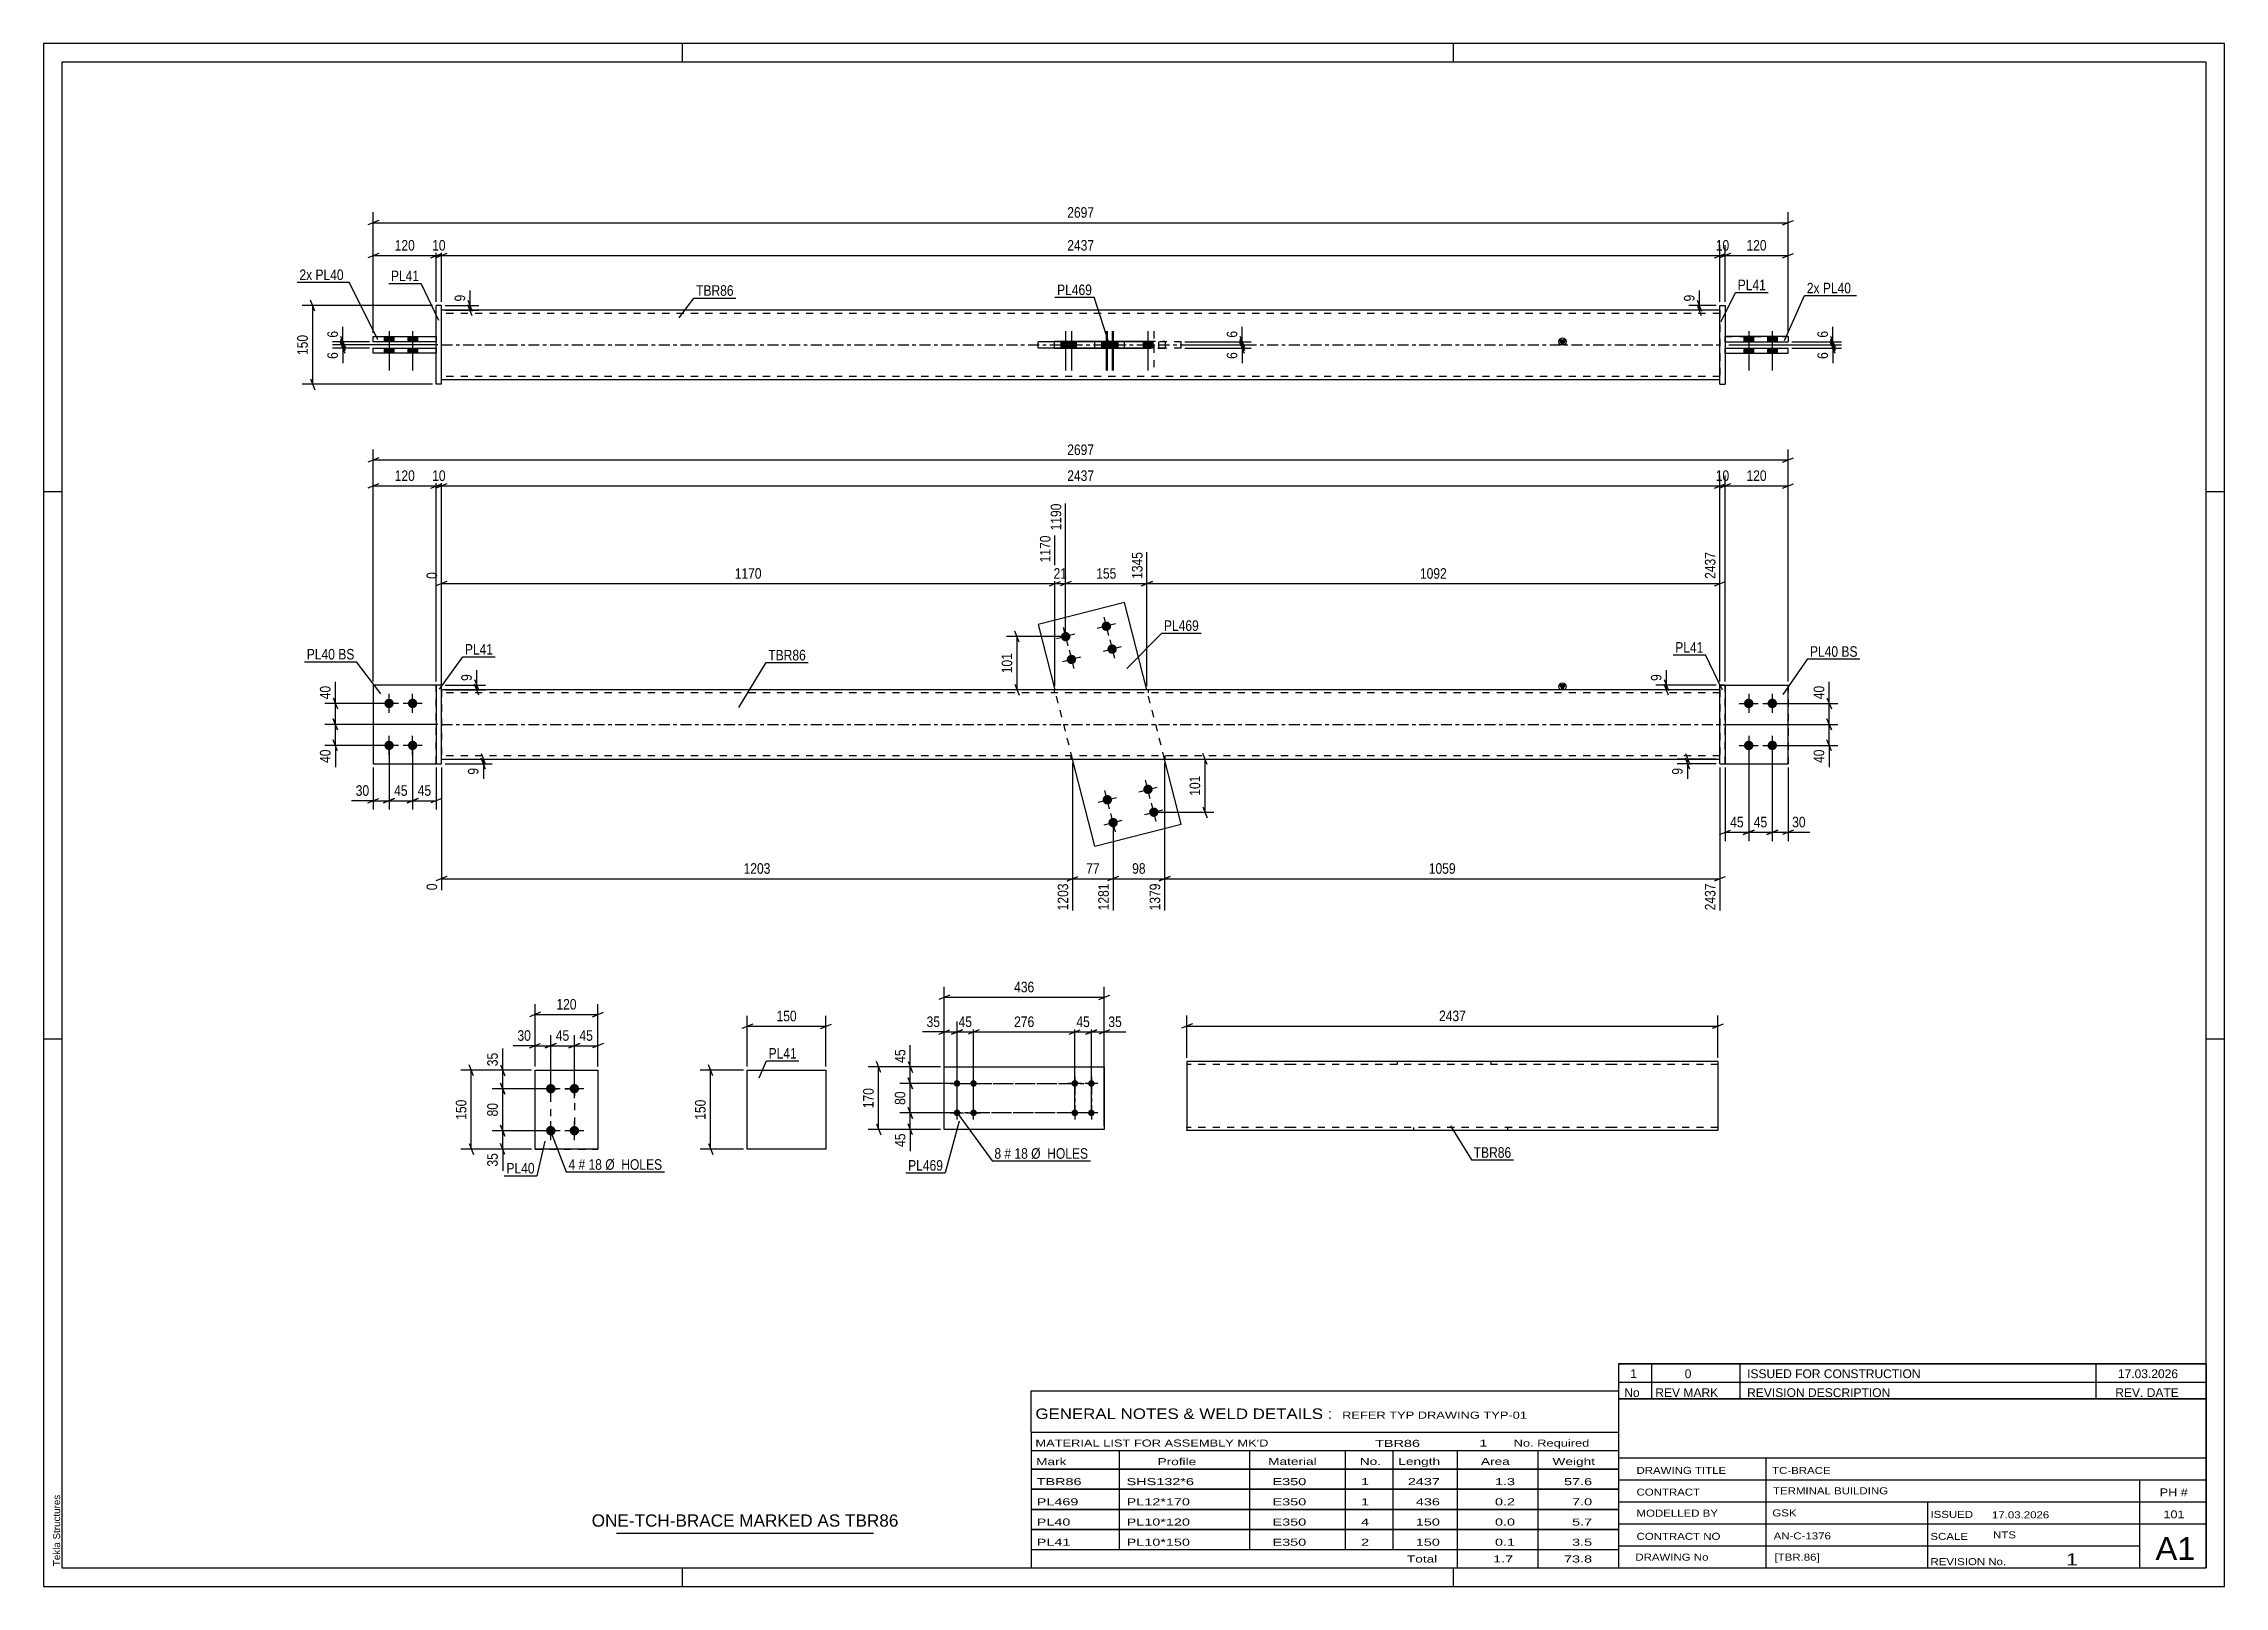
# Model space of a CAD drawing. Header units: millimetres. Extents: x 0 to 594, y 0 to 420.
import ezdxf

# ---------------------------------------------------------------- set-up
doc = ezdxf.new("R2010")
doc.units = ezdxf.units.MM
doc.linetypes.add('DXK_LINE_DOT2', pattern=[3.9198, 1.9599, -1.9599])
doc.linetypes.add('DXK_LINE_DOT3', pattern=[5.9187, 2.979, -0.9799, 0.9799, -0.9799])
doc.styles.add('Arial', font='ARIAL.TTF', dxfattribs={"height": 0.2})
doc.styles.add('Arial Narrow', font='ARIALN.TTF', dxfattribs={"height": 0.2})

# ---------------------------------------------------------------- blocks, each defined once
blk = doc.blocks.new('Unknown-582683347-1128')
at = {"color": 5, "linetype": 'Continuous'}
for p, q in [((594, 420), (0, 420)), ((0, 420), (0, 0)), ((174, 415), (174, 420)), ((384, 415), (384, 420)), ((594, 0), (594, 420)), ((589, 415), (5, 415)), ((5, 415), (5, 5)), ((589, 5), (589, 415)), ((5, 298), (0, 298)), ((594, 298), (589, 298)), ((5, 149), (0, 149)), ((594, 149), (589, 149)), ((0, 0), (594, 0)), ((5, 5), (589, 5)), ((174, 0), (174, 5)), ((384, 0), (384, 5))]:
    blk.add_line(p, q, dxfattribs=at)
at = {"color": 174, "linetype": 'Continuous', "style": 'Arial'}
blk.add_text('Tekla Structures', height=1.9102, rotation=90, dxfattribs=at).set_placement((4.5, 5.5))
blk = doc.blocks.new('Bolt-582683347-3833 - 3831')
at = {"linetype": 'Continuous'}
for points in [[(280.88, 136.01, -1), (280.88, 137.81, -1)], [(285.38, 136.01, -1), (285.38, 137.81, -1)], [(280.88, 128.01, -1), (280.88, 129.81, -1)], [(285.38, 128.01, -1), (285.38, 129.81, -1)]]:
    blk.add_hatch(color=1, dxfattribs=at).paths.add_polyline_path(points)
at = {"color": 1, "linetype": 'Continuous'}
for p, q in [((282.68, 136.91), (279.08, 136.91)), ((280.88, 138.71), (280.88, 135.11)), ((287.18, 136.91), (283.58, 136.91)), ((285.38, 138.71), (285.38, 135.11)), ((280.88, 130.71), (280.88, 127.11)), ((285.38, 130.71), (285.38, 127.11)), ((282.68, 128.91), (279.08, 128.91)), ((287.18, 128.91), (283.58, 128.91))]:
    blk.add_line(p, q, dxfattribs=at)
blk = doc.blocks.new('Part-582683347-3832 - 3831')
at = {"color": 2, "linetype": 'Continuous'}
for p, q in [((245.3, 141.41), (288.88, 141.41)), ((245.3, 124.41), (245.3, 141.41)), ((288.88, 141.41), (288.88, 124.41)), ((288.88, 124.41), (245.3, 124.41))]:
    blk.add_line(p, q, dxfattribs=at)
blk = doc.blocks.new('Bolt-582683347-3834 - 3831')
at = {"linetype": 'Continuous'}
for points in [[(248.8, 137.81, -1), (248.8, 136.01, -1)], [(253.3, 137.81, -1), (253.3, 136.01, -1)], [(248.8, 129.81, -1), (248.8, 128.01, -1)], [(253.3, 129.81, -1), (253.3, 128.01, -1)]]:
    blk.add_hatch(color=1, dxfattribs=at).paths.add_polyline_path(points)
at = {"color": 1, "linetype": 'Continuous'}
for p, q in [((247, 136.91), (250.6, 136.91)), ((248.8, 135.11), (248.8, 138.71)), ((251.5, 136.91), (255.1, 136.91)), ((253.3, 135.11), (253.3, 138.71)), ((248.8, 127.11), (248.8, 130.71)), ((253.3, 127.11), (253.3, 130.71)), ((247, 128.91), (250.6, 128.91)), ((251.5, 128.91), (255.1, 128.91))]:
    blk.add_line(p, q, dxfattribs=at)
blk = doc.blocks.new('Part-582683347-1607 - 1591')
at = {"color": 2, "linetype": 'Continuous'}
for p, q in [((133.85, 140.49), (150.99, 140.49)), ((133.85, 119.06), (133.85, 140.49)), ((150.99, 140.49), (150.99, 140.49)), ((150.99, 140.49), (150.99, 119.06)), ((150.99, 119.06), (133.85, 119.06)), ((133.85, 119.06), (133.85, 119.06))]:
    blk.add_line(p, q, dxfattribs=at)
at = {"color": 7, "linetype": 'DXK_LINE_DOT2'}
for p, q in [((133.85, 140.49), (150.99, 140.49)), ((133.85, 119.06), (150.99, 119.06)), ((133.85, 119.06), (133.85, 119.06))]:
    blk.add_line(p, q, dxfattribs=at)
blk = doc.blocks.new('Bolt-582683347-1612 - 1591')
at = {"linetype": 'Continuous'}
for points in [[(138.13, 134.2), (137.87, 134.23), (137.61, 134.31), (137.38, 134.45), (137.18, 134.63), (137.02, 134.84), (136.91, 135.09), (136.85, 135.35), (136.85, 135.62), (136.91, 135.88), (137.02, 136.13), (137.18, 136.35), (137.38, 136.53), (137.61, 136.66), (137.87, 136.74), (138.13, 136.77), (138.4, 136.74), (138.66, 136.66), (138.89, 136.53), (139.09, 136.35), (139.25, 136.13), (139.36, 135.88), (139.41, 135.62), (139.41, 135.35), (139.36, 135.09), (139.25, 134.84), (139.09, 134.63), (138.89, 134.45), (138.66, 134.31), (138.4, 134.23)], [(144.56, 134.2), (144.29, 134.23), (144.04, 134.31), (143.81, 134.45), (143.61, 134.63), (143.45, 134.84), (143.34, 135.09), (143.28, 135.35), (143.28, 135.62), (143.34, 135.88), (143.45, 136.13), (143.61, 136.35), (143.81, 136.53), (144.04, 136.66), (144.29, 136.74), (144.56, 136.77), (144.83, 136.74), (145.08, 136.66), (145.32, 136.53), (145.52, 136.35), (145.68, 136.13), (145.78, 135.88), (145.84, 135.62), (145.84, 135.35), (145.78, 135.09), (145.68, 134.84), (145.52, 134.63), (145.32, 134.45), (145.08, 134.31), (144.83, 134.23)], [(138.13, 122.77), (137.87, 122.8), (137.61, 122.88), (137.38, 123.02), (137.18, 123.2), (137.02, 123.42), (136.91, 123.66), (136.85, 123.92), (136.85, 124.19), (136.91, 124.46), (137.02, 124.7), (137.18, 124.92), (137.38, 125.1), (137.61, 125.23), (137.87, 125.32), (138.13, 125.34), (138.4, 125.32), (138.66, 125.23), (138.89, 125.1), (139.09, 124.92), (139.25, 124.7), (139.36, 124.46), (139.41, 124.19), (139.41, 123.92), (139.36, 123.66), (139.25, 123.42), (139.09, 123.2), (138.89, 123.02), (138.66, 122.88), (138.4, 122.8)], [(144.56, 122.77), (144.29, 122.8), (144.04, 122.88), (143.81, 123.02), (143.61, 123.2), (143.45, 123.42), (143.34, 123.66), (143.28, 123.92), (143.28, 124.19), (143.34, 124.46), (143.45, 124.7), (143.61, 124.92), (143.81, 125.1), (144.04, 125.23), (144.29, 125.32), (144.56, 125.34), (144.83, 125.32), (145.08, 125.23), (145.32, 125.1), (145.52, 124.92), (145.68, 124.7), (145.78, 124.46), (145.84, 124.19), (145.84, 123.92), (145.78, 123.66), (145.68, 123.42), (145.52, 123.2), (145.32, 123.02), (145.08, 122.88), (144.83, 122.8)]]:
    blk.add_hatch(color=1, dxfattribs=at).paths.add_polyline_path(points)
at = {"color": 1, "linetype": 'Continuous'}
for p, q in [((138.13, 132.92), (138.13, 138.06)), ((144.56, 132.92), (144.56, 138.06)), ((140.7, 135.49), (135.56, 135.49)), ((147.13, 135.49), (141.99, 135.49)), ((138.13, 121.49), (138.13, 126.63)), ((144.56, 121.49), (144.56, 126.63)), ((140.7, 124.06), (135.56, 124.06)), ((147.13, 124.06), (141.99, 124.06))]:
    blk.add_line(p, q, dxfattribs=at)
blk = doc.blocks.new('Part-582683347-1962 - 1949')
at = {"color": 2, "linetype": 'Continuous'}
for p, q in [((106.94, 245.38), (89.8, 245.38)), ((89.8, 245.38), (89.8, 223.95)), ((89.8, 223.95), (106.94, 223.95))]:
    blk.add_line(p, q, dxfattribs=at)
at = {"color": 7, "linetype": 'DXK_LINE_DOT2'}
blk.add_line((106.94, 223.95), (106.94, 245.38), dxfattribs=at)
blk = doc.blocks.new('Bolt-582683347-1978 - 1949')
at = {"linetype": 'Continuous'}
for points in [[(464.43, 241.66), (464.7, 241.63), (464.96, 241.55), (465.19, 241.42), (465.39, 241.24), (465.55, 241.02), (465.66, 240.77), (465.71, 240.51), (465.71, 240.24), (465.66, 239.98), (465.55, 239.73), (465.39, 239.52), (465.19, 239.34), (464.96, 239.2), (464.7, 239.12), (464.43, 239.09), (464.17, 239.12), (463.91, 239.2), (463.68, 239.34), (463.48, 239.52), (463.32, 239.73), (463.21, 239.98), (463.15, 240.24), (463.15, 240.51), (463.21, 240.77), (463.32, 241.02), (463.48, 241.24), (463.68, 241.42), (463.91, 241.55), (464.17, 241.63)], [(470.86, 241.66), (471.13, 241.63), (471.38, 241.55), (471.62, 241.42), (471.82, 241.24), (471.97, 241.02), (472.08, 240.77), (472.14, 240.51), (472.14, 240.24), (472.08, 239.98), (471.97, 239.73), (471.82, 239.52), (471.62, 239.34), (471.38, 239.2), (471.13, 239.12), (470.86, 239.09), (470.59, 239.12), (470.34, 239.2), (470.11, 239.34), (469.91, 239.52), (469.75, 239.73), (469.64, 239.98), (469.58, 240.24), (469.58, 240.51), (469.64, 240.77), (469.75, 241.02), (469.91, 241.24), (470.11, 241.42), (470.34, 241.55), (470.59, 241.63)], [(464.43, 230.23), (464.7, 230.2), (464.96, 230.12), (465.19, 229.99), (465.39, 229.81), (465.55, 229.59), (465.66, 229.34), (465.71, 229.08), (465.71, 228.81), (465.66, 228.55), (465.55, 228.3), (465.39, 228.09), (465.19, 227.91), (464.96, 227.77), (464.7, 227.69), (464.43, 227.66), (464.17, 227.69), (463.91, 227.77), (463.68, 227.91), (463.48, 228.09), (463.32, 228.3), (463.21, 228.55), (463.15, 228.81), (463.15, 229.08), (463.21, 229.34), (463.32, 229.59), (463.48, 229.81), (463.68, 229.99), (463.91, 230.12), (464.17, 230.2)], [(470.86, 230.23), (471.13, 230.2), (471.38, 230.12), (471.62, 229.99), (471.82, 229.81), (471.97, 229.59), (472.08, 229.34), (472.14, 229.08), (472.14, 228.81), (472.08, 228.55), (471.97, 228.3), (471.82, 228.09), (471.62, 227.91), (471.38, 227.77), (471.13, 227.69), (470.86, 227.66), (470.59, 227.69), (470.34, 227.77), (470.11, 227.91), (469.91, 228.09), (469.75, 228.3), (469.64, 228.55), (469.58, 228.81), (469.58, 229.08), (469.64, 229.34), (469.75, 229.59), (469.91, 229.81), (470.11, 229.99), (470.34, 230.12), (470.59, 230.2)]]:
    blk.add_hatch(color=1, dxfattribs=at).paths.add_polyline_path(points)
at = {"color": 1, "linetype": 'Continuous'}
for p, q in [((461.86, 240.38), (467, 240.38)), ((464.43, 242.95), (464.43, 237.8)), ((468.29, 240.38), (473.43, 240.38)), ((470.86, 242.95), (470.86, 237.8)), ((461.86, 228.95), (467, 228.95)), ((464.43, 231.52), (464.43, 226.38)), ((468.29, 228.95), (473.43, 228.95)), ((470.86, 231.52), (470.86, 226.38))]:
    blk.add_line(p, q, dxfattribs=at)
blk = doc.blocks.new('Part-582683347-1967 - 1949')
at = {"color": 7, "linetype": 'DXK_LINE_DOT2'}
for p, q in [((106.94, 245.38), (89.8, 245.38)), ((89.8, 245.38), (89.8, 223.95)), ((106.94, 223.95), (106.94, 245.38)), ((89.8, 223.95), (106.94, 223.95))]:
    blk.add_line(p, q, dxfattribs=at)
blk = doc.blocks.new('Part-582683347-1972 - 1949')
at = {"color": 2, "linetype": 'Continuous'}
for p, q in [((108.37, 245.38), (106.94, 245.38)), ((106.94, 245.38), (106.94, 223.95)), ((108.37, 223.95), (108.37, 245.38)), ((106.94, 223.95), (108.37, 223.95))]:
    blk.add_line(p, q, dxfattribs=at)
blk = doc.blocks.new('Part-582683347-1956 - 1949')
at = {"color": 7, "linetype": 'DXK_LINE_DOT2'}
for p, q in [((458, 245.38), (475.15, 245.38)), ((458, 223.95), (458, 245.38)), ((458, 245.38), (475.15, 245.38)), ((475.15, 245.38), (475.15, 245.38)), ((475.15, 245.38), (475.15, 223.95)), ((458, 223.95), (458, 223.95)), ((458, 223.95), (475.15, 223.95)), ((458, 223.95), (475.15, 223.95))]:
    blk.add_line(p, q, dxfattribs=at)
blk = doc.blocks.new('Part-582683347-1957 - 1949')
at = {"color": 2, "linetype": 'Continuous'}
for p, q in [((458, 245.38), (456.58, 245.38)), ((456.58, 223.95), (456.58, 245.38)), ((458, 245.38), (458, 223.95)), ((456.58, 223.95), (456.58, 223.95)), ((456.58, 223.95), (458, 223.95))]:
    blk.add_line(p, q, dxfattribs=at)
at = {"color": 7, "linetype": 'DXK_LINE_DOT2'}
for p, q in [((456.58, 245.38), (456.58, 245.38)), ((456.58, 245.38), (458, 245.38)), ((458, 245.38), (458, 245.38)), ((456.58, 223.95), (458, 223.95))]:
    blk.add_line(p, q, dxfattribs=at)
blk = doc.blocks.new('Part-582683347-1977 - 1949')
at = {"color": 2, "linetype": 'Continuous'}
for p, q in [((294.45, 267.83), (270.92, 261.82)), ((300.51, 244.09), (294.45, 267.83)), ((270.92, 261.82), (275.45, 244.09)), ((286.33, 201.49), (280.27, 225.23)), ((309.86, 207.5), (305.33, 225.23)), ((286.33, 201.49), (309.86, 207.5))]:
    blk.add_line(p, q, dxfattribs=at)
at = {"color": 7, "linetype": 'DXK_LINE_DOT2'}
for p, q in [((280.27, 225.23), (275.45, 244.09)), ((305.33, 225.23), (300.51, 244.09))]:
    blk.add_line(p, q, dxfattribs=at)
blk = doc.blocks.new('Bolt-582683347-1979 - 1949')
at = {"linetype": 'Continuous'}
for points in [[(94.09, 239.09, -1), (94.09, 241.66, -1)], [(100.51, 239.09, -1), (100.51, 241.66, -1)], [(94.09, 227.66, -1), (94.09, 230.23, -1)], [(100.51, 227.66, -1), (100.51, 230.23, -1)]]:
    blk.add_hatch(color=1, dxfattribs=at).paths.add_polyline_path(points)
at = {"color": 1, "linetype": 'Continuous'}
for p, q in [((96.66, 240.38), (91.51, 240.38)), ((94.09, 237.8), (94.09, 242.95)), ((103.09, 240.38), (97.94, 240.38)), ((100.51, 237.8), (100.51, 242.95)), ((96.66, 228.95), (91.51, 228.95)), ((94.09, 226.38), (94.09, 231.52)), ((103.09, 228.95), (97.94, 228.95)), ((100.51, 226.38), (100.51, 231.52))]:
    blk.add_line(p, q, dxfattribs=at)
blk = doc.blocks.new('Bolt-582683347-1980 - 1949')
at = {"linetype": 'Continuous'}
for points in [[(290.7, 261.71, -1), (288.21, 261.08, -1)], [(279.63, 258.88, -1), (277.14, 258.25, -1)], [(292.29, 255.49, -1), (289.8, 254.85, -1)], [(281.22, 252.66, -1), (278.73, 252.02, -1)]]:
    blk.add_hatch(color=1, dxfattribs=at).paths.add_polyline_path(points)
at = {"color": 1, "linetype": 'Continuous'}
for p, q in [((291.95, 262.03), (286.96, 260.76)), ((288.82, 263.89), (290.09, 258.9)), ((280.87, 259.2), (275.89, 257.93)), ((277.75, 261.06), (279.02, 256.07)), ((293.54, 255.8), (288.56, 254.53)), ((290.41, 257.66), (291.68, 252.68)), ((282.47, 252.97), (277.48, 251.7)), ((279.34, 254.83), (280.61, 249.85))]:
    blk.add_line(p, q, dxfattribs=at)
blk = doc.blocks.new('Bolt-582683347-1981 - 1949')
at = {"linetype": 'Continuous'}
for points in [[(288.49, 213.84, -1), (290.98, 214.47, -1)], [(299.56, 216.67, -1), (302.05, 217.3, -1)], [(290.08, 207.61, -1), (292.57, 208.25, -1)], [(301.15, 210.44, -1), (303.64, 211.08, -1)]]:
    blk.add_hatch(color=1, dxfattribs=at).paths.add_polyline_path(points)
at = {"color": 1, "linetype": 'Continuous'}
for p, q in [((287.24, 213.52), (292.22, 214.79)), ((290.37, 211.66), (289.1, 216.65)), ((298.31, 216.35), (303.3, 217.62)), ((301.44, 214.49), (300.17, 219.48)), ((288.83, 207.29), (293.82, 208.56)), ((291.96, 205.44), (290.69, 210.42)), ((299.91, 210.12), (304.89, 211.39)), ((303.03, 208.27), (301.76, 213.25))]:
    blk.add_line(p, q, dxfattribs=at)
blk = doc.blocks.new('Part-582683347-1992 - 1949')
at = {"color": 2, "linetype": 'Continuous'}
for p, q in [((458, 245.38), (475.15, 245.38)), ((475.15, 245.38), (475.15, 245.38)), ((475.15, 223.95), (475.15, 245.38)), ((458, 223.95), (475.15, 223.95))]:
    blk.add_line(p, q, dxfattribs=at)
at = {"color": 7, "linetype": 'DXK_LINE_DOT2'}
for p, q in [((458, 245.38), (475.15, 245.38)), ((458, 223.95), (458, 245.38)), ((475.15, 245.38), (475.15, 245.38)), ((458, 223.95), (458, 223.95)), ((458, 223.95), (475.15, 223.95))]:
    blk.add_line(p, q, dxfattribs=at)
blk = doc.blocks.new('Part-582683347-1997 - 1949')
at = {"linetype": 'Continuous'}
blk.add_hatch(color=2, dxfattribs=at).paths.add_polyline_path([(413.72, 244.09), (412.92, 245.49), (414.52, 245.49)])
at = {"color": 2, "linetype": 'Continuous'}
for p, q in [((456.58, 244.09), (108.37, 244.09)), ((413.72, 244.09), (412.92, 245.49)), ((412.92, 245.49), (414.52, 245.49)), ((414.52, 245.49), (413.72, 244.09)), ((108.37, 225.23), (456.58, 225.23))]:
    blk.add_line(p, q, dxfattribs=at)
at = {"color": 7, "linetype": 'DXK_LINE_DOT2'}
for p, q in [((108.37, 244.09), (108.37, 225.23)), ((275.3, 244.09), (275.3, 243.23)), ((300.88, 244.09), (300.88, 243.23)), ((456.58, 244.09), (456.58, 225.23)), ((456.58, 243.23), (108.37, 243.23)), ((456.58, 226.09), (108.37, 226.09)), ((279.9, 225.23), (279.9, 226.09)), ((305.48, 225.23), (305.48, 226.09))]:
    blk.add_line(p, q, dxfattribs=at)
at = {"color": 7, "linetype": 'DXK_LINE_DOT3'}
blk.add_line((108.37, 234.66), (456.58, 234.66), dxfattribs=at)
at = {"color": 2, "linetype": 'Continuous'}
blk.add_circle((413.72, 244.99), 1, dxfattribs=at)
blk = doc.blocks.new('Part-582683347-2447 - 2424')
at = {"color": 2, "linetype": 'Continuous'}
for p, q in [((89.8, 340.26), (106.94, 340.26)), ((89.8, 338.83), (89.8, 340.26)), ((106.94, 338.83), (89.8, 338.83)), ((106.94, 340.26), (106.94, 338.83))]:
    blk.add_line(p, q, dxfattribs=at)
blk = doc.blocks.new('Bolt-582683347-2431 - 2424')
at = {"linetype": 'Continuous'}
for points in [[(465.72, 340.26), (463.15, 340.26), (463.15, 338.83), (465.72, 338.83)], [(465.72, 340.26), (463.15, 340.26), (463.15, 338.83), (465.72, 338.83)], [(472.15, 340.26), (469.58, 340.26), (469.58, 338.83), (472.15, 338.83)], [(472.15, 340.26), (469.58, 340.26), (469.58, 338.83), (472.15, 338.83)], [(465.72, 337.12), (463.15, 337.12), (463.15, 335.69), (465.72, 335.69)], [(465.72, 337.12), (463.15, 337.12), (463.15, 335.69), (465.72, 335.69)], [(472.15, 337.12), (469.58, 337.12), (469.58, 335.69), (472.15, 335.69)], [(472.15, 337.12), (469.58, 337.12), (469.58, 335.69), (472.15, 335.69)]]:
    blk.add_hatch(color=1, dxfattribs=at).paths.add_polyline_path(points)
at = {"color": 1, "linetype": 'Continuous'}
for p, q in [((463.15, 340.26), (463.15, 338.83)), ((463.15, 340.26), (463.15, 338.83)), ((464.43, 341.69), (464.43, 330.98)), ((464.43, 341.69), (464.43, 330.98)), ((465.72, 340.26), (465.72, 338.83)), ((465.72, 340.26), (465.72, 338.83)), ((469.58, 340.26), (469.58, 338.83)), ((469.58, 340.26), (469.58, 338.83)), ((470.86, 341.69), (470.86, 330.98)), ((470.86, 341.69), (470.86, 330.98)), ((472.15, 340.26), (472.15, 338.83)), ((472.15, 340.26), (472.15, 338.83)), ((463.15, 337.12), (463.15, 335.69)), ((463.15, 337.12), (463.15, 335.69)), ((465.72, 337.12), (465.72, 335.69)), ((465.72, 337.12), (465.72, 335.69)), ((469.58, 337.12), (469.58, 335.69)), ((469.58, 337.12), (469.58, 335.69)), ((472.15, 337.12), (472.15, 335.69)), ((472.15, 337.12), (472.15, 335.69))]:
    blk.add_line(p, q, dxfattribs=at)
blk = doc.blocks.new('Bolt-582683347-2432 - 2424')
at = {"linetype": 'Continuous'}
for points in [[(92.8, 338.83), (95.37, 338.83), (95.37, 340.26), (92.8, 340.26)], [(92.8, 338.83), (95.37, 338.83), (95.37, 340.26), (92.8, 340.26)], [(99.23, 338.83), (101.8, 338.83), (101.8, 340.26), (99.23, 340.26)], [(99.23, 338.83), (101.8, 338.83), (101.8, 340.26), (99.23, 340.26)], [(92.8, 335.69), (95.37, 335.69), (95.37, 337.12), (92.8, 337.12)], [(92.8, 335.69), (95.37, 335.69), (95.37, 337.12), (92.8, 337.12)], [(99.23, 335.69), (101.8, 335.69), (101.8, 337.12), (99.23, 337.12)], [(99.23, 335.69), (101.8, 335.69), (101.8, 337.12), (99.23, 337.12)]]:
    blk.add_hatch(color=1, dxfattribs=at).paths.add_polyline_path(points)
at = {"color": 1, "linetype": 'Continuous'}
for p, q in [((92.8, 340.26), (92.8, 338.83)), ((92.8, 340.26), (92.8, 338.83)), ((94.09, 341.69), (94.09, 330.98)), ((94.09, 341.69), (94.09, 330.98)), ((95.37, 340.26), (95.37, 338.83)), ((95.37, 340.26), (95.37, 338.83)), ((99.23, 340.26), (99.23, 338.83)), ((99.23, 340.26), (99.23, 338.83)), ((100.51, 341.69), (100.51, 330.98)), ((100.51, 341.69), (100.51, 330.98)), ((101.8, 340.26), (101.8, 338.83)), ((101.8, 340.26), (101.8, 338.83)), ((92.8, 337.12), (92.8, 335.69)), ((92.8, 337.12), (92.8, 335.69)), ((95.37, 337.12), (95.37, 335.69)), ((95.37, 337.12), (95.37, 335.69)), ((99.23, 337.12), (99.23, 335.69)), ((99.23, 337.12), (99.23, 335.69)), ((101.8, 337.12), (101.8, 335.69)), ((101.8, 337.12), (101.8, 335.69))]:
    blk.add_line(p, q, dxfattribs=at)
blk = doc.blocks.new('Part-582683347-2437 - 2424')
at = {"color": 2, "linetype": 'Continuous'}
for p, q in [((270.92, 337.12), (270.92, 338.83)), ((300.88, 338.83), (270.92, 338.83)), ((294.45, 337.12), (294.45, 338.83)), ((300.88, 337.12), (270.92, 337.12))]:
    blk.add_line(p, q, dxfattribs=at)
at = {"color": 7, "linetype": 'DXK_LINE_DOT2'}
for p, q in [((286.33, 337.12), (286.33, 338.83)), ((309.86, 338.83), (300.88, 338.83)), ((309.86, 337.12), (309.86, 338.83)), ((309.86, 337.12), (300.88, 337.12))]:
    blk.add_line(p, q, dxfattribs=at)
blk = doc.blocks.new('Part-582683347-2442 - 2424')
at = {"color": 2, "linetype": 'Continuous'}
for p, q in [((108.37, 348.69), (106.94, 348.69)), ((106.94, 327.26), (106.94, 348.69)), ((108.37, 327.26), (108.37, 348.69)), ((108.37, 327.26), (106.94, 327.26))]:
    blk.add_line(p, q, dxfattribs=at)
blk = doc.blocks.new('Part-582683347-2452 - 2424')
at = {"color": 2, "linetype": 'Continuous'}
for p, q in [((475.15, 340.26), (458, 340.26)), ((458, 338.83), (458, 340.26)), ((458, 338.83), (458, 338.83)), ((458, 338.83), (475.15, 338.83)), ((475.15, 340.26), (475.15, 338.83))]:
    blk.add_line(p, q, dxfattribs=at)
at = {"color": 7, "linetype": 'DXK_LINE_DOT2'}
for p, q in [((458, 340.26), (458, 340.26)), ((458, 340.26), (475.15, 340.26)), ((458, 338.83), (475.15, 338.83)), ((475.15, 340.26), (475.15, 340.26))]:
    blk.add_line(p, q, dxfattribs=at)
blk = doc.blocks.new('Part-582683347-2457 - 2424')
at = {"color": 2, "linetype": 'Continuous'}
for p, q in [((458, 337.12), (475.15, 337.12)), ((458, 335.69), (458, 337.12)), ((458, 335.69), (458, 335.69)), ((458, 335.69), (475.15, 335.69)), ((475.15, 335.69), (475.15, 337.12))]:
    blk.add_line(p, q, dxfattribs=at)
at = {"color": 7, "linetype": 'DXK_LINE_DOT2'}
for p, q in [((458, 337.12), (475.15, 337.12)), ((458, 335.69), (475.15, 335.69))]:
    blk.add_line(p, q, dxfattribs=at)
blk = doc.blocks.new('Part-582683347-2462 - 2424')
at = {"linetype": 'Continuous'}
blk.add_hatch(color=2, dxfattribs=at).paths.add_polyline_path([(413.72, 337.98), (412.92, 339.38), (414.52, 339.38)])
at = {"color": 2, "linetype": 'Continuous'}
for p, q in [((456.58, 347.4), (108.37, 347.4)), ((275.3, 338.98), (275.3, 338.83)), ((275.3, 338.98), (300.88, 338.98)), ((279.9, 338.98), (279.9, 338.83)), ((300.88, 338.98), (300.88, 336.98)), ((413.72, 337.98), (412.92, 339.38)), ((412.92, 339.38), (414.52, 339.38)), ((414.52, 339.38), (413.72, 337.98)), ((275.3, 336.98), (275.3, 337.12)), ((300.88, 336.98), (275.3, 336.98)), ((279.9, 336.98), (279.9, 337.12)), ((108.37, 328.55), (456.58, 328.55))]:
    blk.add_line(p, q, dxfattribs=at)
at = {"color": 7, "linetype": 'DXK_LINE_DOT2'}
for p, q in [((108.37, 328.55), (108.37, 347.4)), ((456.58, 346.55), (108.37, 346.55)), ((456.58, 347.4), (456.58, 328.55)), ((275.3, 338.83), (275.3, 336.98)), ((279.9, 338.83), (279.9, 336.98)), ((300.88, 338.98), (305.48, 338.98)), ((305.48, 338.98), (305.48, 336.98)), ((305.48, 336.98), (300.88, 336.98)), ((456.58, 329.4), (108.37, 329.4))]:
    blk.add_line(p, q, dxfattribs=at)
at = {"color": 7, "linetype": 'DXK_LINE_DOT3'}
blk.add_line((108.37, 337.98), (456.58, 337.98), dxfattribs=at)
at = {"color": 2, "linetype": 'Continuous'}
blk.add_circle((413.72, 338.88), 1, dxfattribs=at)
blk = doc.blocks.new('Bolt-582683347-2468 - 2424')
at = {"linetype": 'Continuous'}
for points in [[(279.67, 338.83), (277.1, 338.83), (277.1, 337.12), (279.67, 337.12)], [(281.26, 338.83), (278.69, 338.83), (278.69, 337.12), (281.26, 337.12)], [(290.74, 338.83), (288.17, 338.83), (288.17, 337.12), (290.74, 337.12)], [(292.33, 338.83), (289.76, 338.83), (289.76, 337.12), (292.33, 337.12)]]:
    blk.add_hatch(color=1, dxfattribs=at).paths.add_polyline_path(points)
at = {"color": 1, "linetype": 'Continuous'}
for p, q in [((277.1, 338.83), (277.1, 337.12)), ((278.38, 341.69), (278.38, 330.98)), ((278.69, 338.83), (278.69, 337.12)), ((279.67, 338.83), (279.67, 337.12)), ((279.97, 341.69), (279.97, 330.98)), ((281.26, 338.83), (281.26, 337.12)), ((288.17, 338.83), (288.17, 337.12)), ((289.46, 341.69), (289.46, 330.98)), ((289.76, 338.83), (289.76, 337.12)), ((290.74, 338.83), (290.74, 337.12)), ((291.05, 341.69), (291.05, 330.98)), ((292.33, 338.83), (292.33, 337.12))]:
    blk.add_line(p, q, dxfattribs=at)
blk = doc.blocks.new('Bolt-582683347-2469 - 2424')
at = {"linetype": 'Continuous'}
for points in [[(288.45, 337.12), (291.02, 337.12), (291.02, 338.83), (288.45, 338.83)], [(290.04, 337.12), (292.61, 337.12), (292.61, 338.83), (290.04, 338.83)], [(299.52, 337.12), (302.09, 337.12), (302.09, 338.83), (299.52, 338.83)]]:
    blk.add_hatch(color=1, dxfattribs=at).paths.add_polyline_path(points)
at = {"color": 1, "linetype": 'Continuous'}
for p, q in [((288.45, 338.83), (288.45, 337.12)), ((289.73, 341.69), (289.73, 330.98)), ((290.04, 338.83), (290.04, 337.12)), ((291.02, 338.83), (291.02, 337.12)), ((291.32, 341.69), (291.32, 330.98)), ((292.61, 338.83), (292.61, 337.12)), ((299.52, 338.83), (299.52, 337.12)), ((300.81, 341.69), (300.81, 330.98)), ((302.09, 338.83), (302.09, 337.12))]:
    blk.add_line(p, q, dxfattribs=at)
at = {"color": 1, "linetype": 'DXK_LINE_DOT2'}
for p, q in [((301.11, 338.83), (301.11, 337.12)), ((302.4, 341.69), (302.4, 330.98)), ((303.68, 338.83), (303.68, 337.12))]:
    blk.add_line(p, q, dxfattribs=at)
blk = doc.blocks.new('Part-582683347-2475 - 2424')
at = {"color": 2, "linetype": 'Continuous'}
for p, q in [((456.58, 348.69), (456.58, 348.69)), ((456.58, 327.26), (456.58, 348.69)), ((456.58, 348.69), (458, 348.69)), ((458, 348.69), (458, 348.69)), ((458, 348.69), (458, 327.26)), ((456.58, 327.26), (458, 327.26)), ((456.58, 327.26), (456.58, 327.26)), ((458, 327.26), (458, 327.26))]:
    blk.add_line(p, q, dxfattribs=at)
at = {"color": 7, "linetype": 'DXK_LINE_DOT2'}
for p, q in [((456.58, 348.69), (456.58, 348.69)), ((456.58, 348.69), (458, 348.69)), ((456.58, 327.26), (458, 327.26))]:
    blk.add_line(p, q, dxfattribs=at)
blk = doc.blocks.new('Part-582683347-2480 - 2424')
at = {"color": 2, "linetype": 'Continuous'}
for p, q in [((89.8, 335.69), (89.8, 337.12)), ((89.8, 337.12), (106.94, 337.12)), ((106.94, 335.69), (89.8, 335.69)), ((106.94, 337.12), (106.94, 335.69))]:
    blk.add_line(p, q, dxfattribs=at)
blk = doc.blocks.new('Part-582683347-1567 - 1551')
at = {"color": 2, "linetype": 'Continuous'}
for p, q in [((191.66, 140.49), (213.09, 140.49)), ((191.66, 119.06), (191.66, 140.49)), ((213.09, 140.49), (213.09, 119.06)), ((213.09, 119.06), (191.66, 119.06))]:
    blk.add_line(p, q, dxfattribs=at)
blk = doc.blocks.new('Part-582683347-1532 - 1515')
at = {"color": 2, "linetype": 'Continuous'}
for p, q in [((311.42, 142.93), (311.42, 124.2)), ((339.99, 142.93), (311.42, 142.93)), ((427.4, 142.93), (340.09, 142.93)), ((456.07, 142.93), (427.5, 142.93)), ((456.07, 142.93), (456.07, 124.07)), ((311.42, 124.07), (311.42, 124.2)), ((339.99, 124.07), (311.42, 124.07)), ((427.4, 124.07), (340.09, 124.07)), ((456.07, 124.07), (427.5, 124.07))]:
    blk.add_line(p, q, dxfattribs=at)
at = {"color": 7, "linetype": 'DXK_LINE_DOT2'}
for p, q in [((368.66, 142.93), (368.66, 142.07)), ((394.23, 142.93), (394.23, 142.07)), ((339.99, 142.07), (311.42, 142.07)), ((427.4, 142.07), (340.09, 142.07)), ((456.07, 142.07), (427.5, 142.07)), ((311.42, 124.93), (311.42, 124.99)), ((339.99, 124.93), (311.42, 124.93)), ((427.4, 124.93), (340.09, 124.93)), ((373.26, 124.07), (373.26, 124.93)), ((398.83, 124.07), (398.83, 124.93)), ((456.07, 124.93), (427.5, 124.93)), ((456.07, 124.93), (456.07, 124.99))]:
    blk.add_line(p, q, dxfattribs=at)
blk = doc.blocks.new('Rectangle-582683347-4078 - 3831')
at = {"color": 1, "linetype": 'DXK_LINE_DOT3'}
blk.add_lwpolyline([(248.8, 136.91), (285.38, 136.91), (285.38, 128.91), (248.8, 128.91), (248.8, 136.91)], close=True, dxfattribs=at)
blk = doc.blocks.new('Rectangle-582683347-1727 - 1591')
at = {"color": 1, "linetype": 'DXK_LINE_DOT2'}
blk.add_lwpolyline([(138.13, 135.49), (144.56, 135.49), (144.56, 124.06), (138.13, 124.06), (138.13, 135.49)], close=True, dxfattribs=at)
blk = doc.blocks.new('Rectangle-582683347-4088 - 3831')
at = {"color": 1, "linetype": 'DXK_LINE_DOT3'}
blk.add_lwpolyline([(253.3, 136.91), (280.88, 136.91), (280.88, 128.91), (253.3, 128.91), (253.3, 136.91)], close=True, dxfattribs=at)
blk = doc.blocks.new('StraightDimension-582683347-3847 - 3831')
at = {"color": 7, "linetype": 'Continuous'}
for p, q in [((254.8, 151.53), (251.8, 150.33)), ((253.3, 129.91), (253.3, 153.78)), ((253.3, 150.93), (280.88, 150.93)), ((279.38, 150.33), (282.38, 151.53)), ((280.88, 129.91), (280.88, 153.78))]:
    blk.add_line(p, q, dxfattribs=at)
at = {"color": 0}
blk.add_wipeout([(270.43, 151.68), (270.43, 155.88), (263.75, 155.88), (263.75, 151.68)], dxfattribs=at)
at = {"color": 3, "style": 'Arial Narrow'}
blk.add_text('276', height=2.863, dxfattribs=at).set_placement((264.35, 152.28))
blk = doc.blocks.new('StraightDimension-582683347-3845 - 3831')
at = {"color": 7, "linetype": 'Continuous'}
for p, q in [((283.88, 150.33), (286.88, 151.53)), ((285.38, 129.91), (285.38, 153.78)), ((285.38, 150.93), (288.88, 150.93)), ((290.38, 151.53), (287.38, 150.33)), ((288.88, 125.41), (288.88, 153.78))]:
    blk.add_line(p, q, dxfattribs=at)
at = {"color": 0}
blk.add_wipeout([(294.26, 151.68), (294.26, 155.88), (289.41, 155.88), (289.41, 151.68)], dxfattribs=at)
at = {"color": 7, "linetype": 'Continuous'}
blk.add_line((288.88, 150.93), (294.79, 150.93), dxfattribs=at)
blk.add_line((288.88, 150.93), (294.79, 150.93), dxfattribs=at)
at = {"color": 3, "style": 'Arial Narrow'}
blk.add_text('35', height=2.863, dxfattribs=at).set_placement((290.01, 152.28))
blk = doc.blocks.new('StraightDimension-582683347-3846 - 3831')
at = {"color": 7, "linetype": 'Continuous'}
for p, q in [((279.38, 150.33), (282.38, 151.53)), ((280.88, 129.91), (280.88, 153.78)), ((280.88, 150.93), (285.38, 150.93)), ((286.88, 151.53), (283.88, 150.33)), ((285.38, 129.91), (285.38, 153.78))]:
    blk.add_line(p, q, dxfattribs=at)
at = {"color": 0}
blk.add_wipeout([(285.56, 151.68), (285.56, 155.88), (280.7, 155.88), (280.7, 151.68)], dxfattribs=at)
at = {"color": 3, "style": 'Arial Narrow'}
blk.add_text('45', height=2.863, dxfattribs=at).set_placement((281.3, 152.28))
blk = doc.blocks.new('StraightDimension-582683347-3848 - 3831')
at = {"color": 7, "linetype": 'Continuous'}
for p, q in [((247.3, 150.33), (250.3, 151.53)), ((248.8, 129.91), (248.8, 153.78)), ((248.8, 150.93), (253.3, 150.93)), ((254.8, 151.53), (251.8, 150.33)), ((253.3, 129.91), (253.3, 153.78))]:
    blk.add_line(p, q, dxfattribs=at)
at = {"color": 0}
blk.add_wipeout([(253.47, 151.68), (253.47, 155.88), (248.62, 155.88), (248.62, 151.68)], dxfattribs=at)
at = {"color": 3, "style": 'Arial Narrow'}
blk.add_text('45', height=2.863, dxfattribs=at).set_placement((249.22, 152.28))
blk = doc.blocks.new('StraightDimension-582683347-3849 - 3831')
at = {"color": 7, "linetype": 'Continuous'}
for p, q in [((243.8, 150.33), (246.8, 151.53)), ((245.3, 125.41), (245.3, 153.78)), ((245.3, 150.93), (248.8, 150.93)), ((250.3, 151.53), (247.3, 150.33)), ((248.8, 129.91), (248.8, 153.78))]:
    blk.add_line(p, q, dxfattribs=at)
at = {"color": 0}
blk.add_wipeout([(244.77, 151.68), (244.77, 155.88), (239.91, 155.88), (239.91, 151.68)], dxfattribs=at)
at = {"color": 7, "linetype": 'Continuous'}
blk.add_line((245.3, 150.93), (239.39, 150.93), dxfattribs=at)
blk.add_line((245.3, 150.93), (239.39, 150.93), dxfattribs=at)
at = {"color": 3, "style": 'Arial Narrow'}
blk.add_text('35', height=2.863, dxfattribs=at).set_placement((240.51, 152.28))
blk = doc.blocks.new('StraightDimension-582683347-3865 - 3831')
at = {"color": 7, "linetype": 'Continuous'}
for p, q in [((246.8, 160.99), (243.8, 159.79)), ((245.3, 142.41), (245.3, 163.24)), ((245.3, 160.39), (288.88, 160.39)), ((287.38, 159.79), (290.38, 160.99)), ((288.88, 142.41), (288.88, 163.24))]:
    blk.add_line(p, q, dxfattribs=at)
at = {"color": 0}
blk.add_wipeout([(270.43, 161.14), (270.43, 165.34), (263.75, 165.34), (263.75, 161.14)], dxfattribs=at)
at = {"color": 3, "style": 'Arial Narrow'}
blk.add_text('436', height=2.863, dxfattribs=at).set_placement((264.35, 161.74))
blk = doc.blocks.new('StraightDimension-582683347-3869 - 3831')
at = {"color": 7, "linetype": 'Continuous'}
for p, q in [((235.47, 142.91), (236.67, 139.91)), ((244.3, 141.41), (233.22, 141.41)), ((247.8, 136.91), (233.22, 136.91)), ((236.67, 135.41), (235.47, 138.41)), ((236.07, 136.91), (236.07, 141.41))]:
    blk.add_line(p, q, dxfattribs=at)
at = {"color": 0}
blk.add_wipeout([(235.32, 146.79), (231.12, 146.79), (231.12, 141.94), (235.32, 141.94)], dxfattribs=at)
at = {"color": 7, "linetype": 'Continuous'}
blk.add_line((236.07, 141.41), (236.07, 147.32), dxfattribs=at)
blk.add_line((236.07, 141.41), (236.07, 147.32), dxfattribs=at)
at = {"color": 3, "style": 'Arial Narrow'}
blk.add_text('45', height=2.863, rotation=90.00021, dxfattribs=at).set_placement((234.72, 142.54))
blk = doc.blocks.new('StraightDimension-582683347-3870 - 3831')
at = {"color": 7, "linetype": 'Continuous'}
for p, q in [((247.8, 136.91), (233.22, 136.91)), ((235.47, 138.41), (236.67, 135.41)), ((236.07, 128.91), (236.07, 136.91)), ((247.8, 128.91), (233.22, 128.91)), ((236.67, 127.41), (235.47, 130.41))]:
    blk.add_line(p, q, dxfattribs=at)
at = {"color": 0}
blk.add_wipeout([(235.32, 135.34), (231.12, 135.34), (231.12, 130.48), (235.32, 130.48)], dxfattribs=at)
at = {"color": 3, "style": 'Arial Narrow'}
blk.add_text('80', height=2.863, rotation=90.00021, dxfattribs=at).set_placement((234.72, 131.08))
blk = doc.blocks.new('StraightDimension-582683347-3871 - 3831')
at = {"color": 7, "linetype": 'Continuous'}
for p, q in [((247.8, 128.91), (233.22, 128.91)), ((235.47, 130.41), (236.67, 127.41)), ((236.67, 122.91), (235.47, 125.91)), ((236.07, 124.41), (236.07, 128.91)), ((244.3, 124.41), (233.22, 124.41))]:
    blk.add_line(p, q, dxfattribs=at)
at = {"color": 0}
blk.add_wipeout([(235.32, 123.89), (231.12, 123.89), (231.12, 119.03), (235.32, 119.03)], dxfattribs=at)
at = {"color": 7, "linetype": 'Continuous'}
blk.add_line((236.07, 124.41), (236.07, 118.5), dxfattribs=at)
blk.add_line((236.07, 124.41), (236.07, 118.5), dxfattribs=at)
at = {"color": 3, "style": 'Arial Narrow'}
blk.add_text('45', height=2.863, rotation=90.00021, dxfattribs=at).set_placement((234.72, 119.63))
blk = doc.blocks.new('StraightDimension-582683347-3885 - 3831')
at = {"color": 7, "linetype": 'Continuous'}
for p, q in [((228.03, 139.91), (226.83, 142.91)), ((244.3, 141.41), (224.58, 141.41)), ((227.43, 124.41), (227.43, 141.41)), ((226.83, 125.91), (228.03, 122.91)), ((244.3, 124.41), (224.58, 124.41))]:
    blk.add_line(p, q, dxfattribs=at)
at = {"color": 0}
blk.add_wipeout([(226.68, 136.25), (222.48, 136.25), (222.48, 129.57), (226.68, 129.57)], dxfattribs=at)
at = {"color": 3, "style": 'Arial Narrow'}
blk.add_text('170', height=2.863, rotation=90.00021, dxfattribs=at).set_placement((226.08, 130.17))
blk = doc.blocks.new('StraightDimension-582683347-1647 - 1591')
at = {"color": 7, "linetype": 'Continuous'}
for p, q in [((138.13, 136.49), (138.13, 150.04)), ((144.56, 136.49), (144.56, 150.04)), ((136.63, 146.59), (139.63, 147.79)), ((138.13, 147.19), (144.56, 147.19)), ((146.06, 147.79), (143.06, 146.59))]:
    blk.add_line(p, q, dxfattribs=at)
at = {"color": 0}
blk.add_wipeout([(143.78, 147.94), (143.78, 152.14), (138.92, 152.14), (138.92, 147.94)], dxfattribs=at)
at = {"color": 3, "style": 'Arial Narrow'}
blk.add_text('45', height=2.863, dxfattribs=at).set_placement((139.52, 148.54))
blk = doc.blocks.new('StraightDimension-582683347-1614 - 1591')
at = {"color": 7, "linetype": 'Continuous'}
for p, q in [((135.35, 156.29), (132.35, 155.09)), ((133.85, 141.49), (133.85, 158.54)), ((133.85, 155.69), (150.99, 155.69)), ((149.49, 155.09), (152.49, 156.29)), ((150.99, 141.49), (150.99, 158.54))]:
    blk.add_line(p, q, dxfattribs=at)
at = {"color": 0}
blk.add_wipeout([(145.76, 156.44), (145.76, 160.64), (139.08, 160.64), (139.08, 156.44)], dxfattribs=at)
at = {"color": 3, "style": 'Arial Narrow'}
blk.add_text('120', height=2.863, dxfattribs=at).set_placement((139.68, 157.04))
blk = doc.blocks.new('StraightDimension-582683347-1634 - 1591')
at = {"color": 7, "linetype": 'Continuous'}
for p, q in [((133.85, 141.49), (133.85, 150.04)), ((138.13, 136.49), (138.13, 150.04)), ((132.35, 146.59), (135.35, 147.79)), ((133.85, 147.19), (138.13, 147.19)), ((139.63, 147.79), (136.63, 146.59))]:
    blk.add_line(p, q, dxfattribs=at)
at = {"color": 0}
blk.add_wipeout([(133.32, 147.94), (133.32, 152.14), (128.47, 152.14), (128.47, 147.94)], dxfattribs=at)
at = {"color": 7, "linetype": 'Continuous'}
blk.add_line((133.85, 147.19), (127.94, 147.19), dxfattribs=at)
blk.add_line((133.85, 147.19), (127.94, 147.19), dxfattribs=at)
at = {"color": 3, "style": 'Arial Narrow'}
blk.add_text('30', height=2.863, dxfattribs=at).set_placement((129.07, 148.54))
blk = doc.blocks.new('StraightDimension-582683347-1657 - 1591')
at = {"color": 7, "linetype": 'Continuous'}
for p, q in [((144.56, 136.49), (144.56, 150.04)), ((150.99, 141.49), (150.99, 150.04)), ((143.06, 146.59), (146.06, 147.79)), ((144.56, 147.19), (150.99, 147.19)), ((152.49, 147.79), (149.49, 146.59))]:
    blk.add_line(p, q, dxfattribs=at)
at = {"color": 0}
blk.add_wipeout([(150.2, 147.94), (150.2, 152.14), (145.35, 152.14), (145.35, 147.94)], dxfattribs=at)
at = {"color": 3, "style": 'Arial Narrow'}
blk.add_text('45', height=2.863, dxfattribs=at).set_placement((145.95, 148.54))
blk = doc.blocks.new('StraightDimension-582683347-1674 - 1591')
at = {"color": 7, "linetype": 'Continuous'}
for p, q in [((132.85, 140.49), (113.65, 140.49)), ((117.1, 138.99), (115.9, 141.99)), ((116.5, 119.06), (116.5, 140.49)), ((132.85, 119.06), (113.65, 119.06)), ((115.9, 120.56), (117.1, 117.56))]:
    blk.add_line(p, q, dxfattribs=at)
at = {"color": 0}
blk.add_wipeout([(115.75, 133.11), (111.55, 133.11), (111.55, 126.43), (115.75, 126.43)], dxfattribs=at)
at = {"color": 3, "style": 'Arial Narrow'}
blk.add_text('150', height=2.863, rotation=90.00021, dxfattribs=at).set_placement((115.15, 127.03))
blk = doc.blocks.new('StraightDimension-582683347-1691 - 1591')
at = {"color": 7, "linetype": 'Continuous'}
for p, q in [((124.45, 125.56), (125.65, 122.56)), ((137.13, 124.06), (122.2, 124.06)), ((132.85, 119.06), (122.2, 119.06)), ((125.65, 117.56), (124.45, 120.56)), ((125.05, 119.06), (125.05, 124.06))]:
    blk.add_line(p, q, dxfattribs=at)
at = {"color": 0}
blk.add_wipeout([(124.3, 118.53), (120.1, 118.53), (120.1, 113.68), (124.3, 113.68)], dxfattribs=at)
at = {"color": 7, "linetype": 'Continuous'}
blk.add_line((125.05, 119.06), (125.05, 113.15), dxfattribs=at)
blk.add_line((125.05, 119.06), (125.05, 113.15), dxfattribs=at)
at = {"color": 3, "style": 'Arial Narrow'}
blk.add_text('35', height=2.863, rotation=90.00021, dxfattribs=at).set_placement((123.7, 114.28))
blk = doc.blocks.new('StraightDimension-582683347-1704 - 1591')
at = {"color": 7, "linetype": 'Continuous'}
for p, q in [((124.45, 136.99), (125.65, 133.99)), ((137.13, 135.49), (122.2, 135.49)), ((125.05, 124.06), (125.05, 135.49)), ((125.65, 122.56), (124.45, 125.56)), ((137.13, 124.06), (122.2, 124.06))]:
    blk.add_line(p, q, dxfattribs=at)
at = {"color": 0}
blk.add_wipeout([(124.3, 132.2), (120.1, 132.2), (120.1, 127.34), (124.3, 127.34)], dxfattribs=at)
at = {"color": 3, "style": 'Arial Narrow'}
blk.add_text('80', height=2.863, rotation=90.00021, dxfattribs=at).set_placement((123.7, 127.94))
blk = doc.blocks.new('StraightDimension-582683347-1714 - 1591')
at = {"color": 7, "linetype": 'Continuous'}
for p, q in [((132.85, 140.49), (122.2, 140.49)), ((124.45, 141.99), (125.65, 138.99)), ((125.65, 133.99), (124.45, 136.99)), ((125.05, 135.49), (125.05, 140.49)), ((137.13, 135.49), (122.2, 135.49))]:
    blk.add_line(p, q, dxfattribs=at)
at = {"color": 0}
blk.add_wipeout([(124.3, 145.87), (120.1, 145.87), (120.1, 141.01), (124.3, 141.01)], dxfattribs=at)
at = {"color": 7, "linetype": 'Continuous'}
blk.add_line((125.05, 140.49), (125.05, 146.39), dxfattribs=at)
blk.add_line((125.05, 140.49), (125.05, 146.39), dxfattribs=at)
at = {"color": 3, "style": 'Arial Narrow'}
blk.add_text('35', height=2.863, rotation=90.00021, dxfattribs=at).set_placement((123.7, 141.61))
blk = doc.blocks.new('StraightDimension-582683347-2094 - 1949')
at = {"color": 7, "linetype": 'Continuous'}
for p, q in [((277.38, 258.57), (262.31, 258.57)), ((265.76, 257.07), (264.56, 260.07)), ((265.16, 244.09), (265.16, 258.57)), ((274.45, 244.09), (262.31, 244.09)), ((264.56, 245.59), (265.76, 242.59))]:
    blk.add_line(p, q, dxfattribs=at)
at = {"color": 0}
blk.add_wipeout([(264.41, 254.67), (260.21, 254.67), (260.21, 247.99), (264.41, 247.99)], dxfattribs=at)
at = {"color": 3, "style": 'Arial Narrow'}
blk.add_text('101', height=2.863, rotation=90.00021, dxfattribs=at).set_placement((263.81, 248.59))
blk = doc.blocks.new('StraightDimension-582683347-2144 - 1949')
at = {"color": 7, "linetype": 'Continuous'}
for p, q in [((316.96, 223.73), (315.76, 226.73)), ((283.47, 225.23), (318.76, 225.23)), ((316.36, 210.76), (316.36, 225.23)), ((303.4, 210.76), (318.76, 210.76)), ((315.76, 212.26), (316.96, 209.26))]:
    blk.add_line(p, q, dxfattribs=at)
at = {"color": 0}
blk.add_wipeout([(315.61, 221.34), (311.41, 221.34), (311.41, 214.65), (315.61, 214.65)], dxfattribs=at)
at = {"color": 3, "style": 'Arial Narrow'}
blk.add_text('101', height=2.863, rotation=90.00021, dxfattribs=at).set_placement((315.01, 215.25))
blk = doc.blocks.new('StraightDimension-582683347-2064 - 1949')
at = {"color": 7, "linetype": 'Continuous'}
for p, q in [((91.3, 300.2), (88.3, 299)), ((89.8, 246.38), (89.8, 302.45)), ((89.8, 299.6), (106.94, 299.6)), ((105.44, 299), (108.44, 300.2)), ((106.94, 246.38), (106.94, 302.45))]:
    blk.add_line(p, q, dxfattribs=at)
at = {"color": 0}
blk.add_wipeout([(101.71, 300.35), (101.71, 304.55), (95.03, 304.55), (95.03, 300.35)], dxfattribs=at)
at = {"color": 3, "style": 'Arial Narrow'}
blk.add_text('120', height=2.863, dxfattribs=at).set_placement((95.63, 300.95))
blk = doc.blocks.new('StraightDimension-582683347-2021 - 1949')
at = {"color": 7, "linetype": 'Continuous'}
for p, q in [((455.08, 299), (458.08, 300.2)), ((459.5, 300.2), (456.5, 299)), ((456.58, 246.38), (456.58, 302.45)), ((456.58, 299.6), (458, 299.6)), ((458, 246.38), (458, 302.45))]:
    blk.add_line(p, q, dxfattribs=at)
at = {"color": 0}
blk.add_wipeout([(459.72, 300.35), (459.72, 304.55), (454.86, 304.55), (454.86, 300.35)], dxfattribs=at)
at = {"color": 3, "style": 'Arial Narrow'}
blk.add_text('10', height=2.863, dxfattribs=at).set_placement((455.46, 300.95))
blk = doc.blocks.new('StraightDimension-582683347-2181 - 1949')
at = {"color": 7, "linetype": 'Continuous'}
for p, q in [((470.86, 227.95), (470.86, 202.9)), ((475.15, 222.95), (475.15, 202.9)), ((469.36, 204.7), (472.36, 205.9)), ((470.86, 205.3), (475.15, 205.3)), ((476.65, 205.9), (473.65, 204.7))]:
    blk.add_line(p, q, dxfattribs=at)
at = {"color": 0}
blk.add_wipeout([(480.53, 206.05), (480.53, 210.25), (475.67, 210.25), (475.67, 206.05)], dxfattribs=at)
at = {"color": 7, "linetype": 'Continuous'}
blk.add_line((475.15, 205.3), (481.05, 205.3), dxfattribs=at)
blk.add_line((475.15, 205.3), (481.05, 205.3), dxfattribs=at)
at = {"color": 3, "style": 'Arial Narrow'}
blk.add_text('30', height=2.863, dxfattribs=at).set_placement((476.27, 206.65))
blk = doc.blocks.new('StraightDimension-582683347-2204 - 1949')
at = {"color": 7, "linetype": 'Continuous'}
for p, q in [((93.09, 240.38), (76.63, 240.38)), ((78.88, 241.88), (80.08, 238.88)), ((79.48, 234.66), (79.48, 240.38)), ((107.37, 234.66), (76.63, 234.66)), ((80.08, 233.16), (78.88, 236.16))]:
    blk.add_line(p, q, dxfattribs=at)
at = {"color": 0}
blk.add_wipeout([(78.73, 245.76), (74.53, 245.76), (74.53, 240.9), (78.73, 240.9)], dxfattribs=at)
at = {"color": 7, "linetype": 'Continuous'}
blk.add_line((79.48, 240.38), (79.48, 246.28), dxfattribs=at)
blk.add_line((79.48, 240.38), (79.48, 246.28), dxfattribs=at)
at = {"color": 3, "style": 'Arial Narrow'}
blk.add_text('40', height=2.863, rotation=90.00021, dxfattribs=at).set_placement((78.13, 241.5))
blk = doc.blocks.new('StraightDimension-582683347-2130 - 1949')
at = {"color": 7, "linetype": 'Continuous'}
for p, q in [((471.86, 240.38), (488.75, 240.38)), ((485.75, 241.88), (486.95, 238.88)), ((486.35, 234.66), (486.35, 240.38)), ((457.58, 234.66), (488.75, 234.66)), ((486.95, 233.16), (485.75, 236.16))]:
    blk.add_line(p, q, dxfattribs=at)
at = {"color": 0}
blk.add_wipeout([(485.6, 245.76), (481.4, 245.76), (481.4, 240.9), (485.6, 240.9)], dxfattribs=at)
at = {"color": 7, "linetype": 'Continuous'}
blk.add_line((486.35, 240.38), (486.35, 246.28), dxfattribs=at)
blk.add_line((486.35, 240.38), (486.35, 246.28), dxfattribs=at)
at = {"color": 3, "style": 'Arial Narrow'}
blk.add_text('40', height=2.863, rotation=90.00021, dxfattribs=at).set_placement((485, 241.5))
blk = doc.blocks.new('StraightDimension-582683347-2311 - 1949')
at = {"color": 7, "linetype": 'Continuous'}
for p, q in [((100.51, 227.95), (100.51, 211.48)), ((106.94, 222.95), (106.94, 211.48)), ((99.01, 213.28), (102.01, 214.48)), ((100.51, 213.88), (106.94, 213.88)), ((108.44, 214.48), (105.44, 213.28))]:
    blk.add_line(p, q, dxfattribs=at)
at = {"color": 0}
blk.add_wipeout([(106.16, 214.63), (106.16, 218.83), (101.3, 218.83), (101.3, 214.63)], dxfattribs=at)
at = {"color": 3, "style": 'Arial Narrow'}
blk.add_text('45', height=2.863, dxfattribs=at).set_placement((101.9, 215.23))
blk = doc.blocks.new('StraightDimension-582683347-2283 - 1949')
at = {"color": 7, "linetype": 'Continuous'}
for p, q in [((108.37, 222.95), (108.37, 189.53)), ((280.27, 224.23), (280.27, 184.04)), ((109.87, 193.26), (106.87, 192.06)), ((108.37, 192.66), (280.27, 192.66)), ((278.77, 192.06), (281.77, 193.26))]:
    blk.add_line(p, q, dxfattribs=at)
at = {"color": 0}
blk.add_wipeout([(198.58, 193.41), (198.58, 197.61), (190.06, 197.61), (190.06, 193.41)], dxfattribs=at)
at = {"color": 0, "linetype": 'Continuous'}
for points in [[(107.77, 191.96), (103.57, 191.96), (103.57, 188.93), (107.77, 188.93)], [(279.67, 191.96), (275.47, 191.96), (275.47, 183.44), (279.67, 183.44)]]:
    blk.add_wipeout(points, dxfattribs=at)
at = {"color": 3, "style": 'Arial Narrow'}
blk.add_text('1203', height=2.863, dxfattribs=at).set_placement((190.66, 194.01))
at = {"color": 3, "linetype": 'Continuous', "style": 'Arial Narrow'}
for s, height, p in [('0', 2.86, (107.17, 189.53)), ('1203', 2.863, (279.07, 184.04))]:
    blk.add_text(s, height=height, rotation=90.00021, dxfattribs=at).set_placement(p)
blk = doc.blocks.new('StraightDimension-582683347-2155 - 1949')
at = {"color": 7, "linetype": 'Continuous'}
for p, q in [((464.43, 227.95), (464.43, 202.9)), ((458, 222.95), (458, 202.9)), ((456.5, 204.7), (459.5, 205.9)), ((458, 205.3), (464.43, 205.3)), ((465.93, 205.9), (462.93, 204.7))]:
    blk.add_line(p, q, dxfattribs=at)
at = {"color": 0}
blk.add_wipeout([(463.65, 206.05), (463.65, 210.25), (458.79, 210.25), (458.79, 206.05)], dxfattribs=at)
at = {"color": 3, "style": 'Arial Narrow'}
blk.add_text('45', height=2.863, dxfattribs=at).set_placement((459.39, 206.65))
blk = doc.blocks.new('StraightDimension-582683347-2325 - 1949')
at = {"color": 7, "linetype": 'Continuous'}
for p, q in [((275.45, 245.09), (275.45, 286.1)), ((109.87, 273.58), (106.87, 272.38)), ((108.37, 245.09), (108.37, 276.11)), ((273.95, 272.38), (276.95, 273.58)), ((108.37, 272.98), (275.45, 272.98))]:
    blk.add_line(p, q, dxfattribs=at)
at = {"color": 0, "linetype": 'Continuous'}
for points in [[(274.85, 286.7), (270.65, 286.7), (270.65, 278.18), (274.85, 278.18)], [(107.77, 276.71), (103.57, 276.71), (103.57, 273.68), (107.77, 273.68)]]:
    blk.add_wipeout(points, dxfattribs=at)
at = {"color": 0}
blk.add_wipeout([(196.17, 273.73), (196.17, 277.93), (187.65, 277.93), (187.65, 273.73)], dxfattribs=at)
at = {"color": 3, "linetype": 'Continuous', "style": 'Arial Narrow'}
for s, height, p in [('1170', 2.863, (274.25, 278.78)), ('0', 2.86, (107.17, 274.28))]:
    blk.add_text(s, height=height, rotation=90.00021, dxfattribs=at).set_placement(p)
at = {"color": 3, "style": 'Arial Narrow'}
blk.add_text('1170', height=2.863, dxfattribs=at).set_placement((188.25, 274.33))
blk = doc.blocks.new('StraightDimension-582683347-1999 - 1949')
at = {"color": 7, "linetype": 'Continuous'}
for p, q in [((459.5, 300.2), (456.5, 299)), ((458, 246.38), (458, 302.45)), ((458, 299.6), (475.15, 299.6)), ((473.65, 299), (476.65, 300.2)), ((475.15, 246.38), (475.15, 302.45))]:
    blk.add_line(p, q, dxfattribs=at)
at = {"color": 0}
blk.add_wipeout([(469.92, 300.35), (469.92, 304.55), (463.23, 304.55), (463.23, 300.35)], dxfattribs=at)
at = {"color": 3, "style": 'Arial Narrow'}
blk.add_text('120', height=2.863, dxfattribs=at).set_placement((463.83, 300.95))
blk = doc.blocks.new('StraightDimension-582683347-2038 - 1949')
at = {"color": 7, "linetype": 'Continuous'}
for p, q in [((109.87, 300.2), (106.87, 299)), ((108.37, 246.38), (108.37, 302.45)), ((108.37, 299.6), (456.58, 299.6)), ((455.08, 299), (458.08, 300.2)), ((456.58, 246.38), (456.58, 302.45))]:
    blk.add_line(p, q, dxfattribs=at)
at = {"color": 0}
blk.add_wipeout([(286.73, 300.35), (286.73, 304.55), (278.22, 304.55), (278.22, 300.35)], dxfattribs=at)
at = {"color": 3, "style": 'Arial Narrow'}
blk.add_text('2437', height=2.863, dxfattribs=at).set_placement((278.82, 300.95))
blk = doc.blocks.new('StraightDimension-582683347-2047 - 1949')
at = {"color": 7, "linetype": 'Continuous'}
for p, q in [((105.44, 299), (108.44, 300.2)), ((109.87, 300.2), (106.87, 299)), ((106.94, 246.38), (106.94, 302.45)), ((106.94, 299.6), (108.37, 299.6)), ((108.37, 246.38), (108.37, 302.45))]:
    blk.add_line(p, q, dxfattribs=at)
at = {"color": 0}
blk.add_wipeout([(110.09, 300.35), (110.09, 304.55), (105.23, 304.55), (105.23, 300.35)], dxfattribs=at)
at = {"color": 3, "style": 'Arial Narrow'}
blk.add_text('10', height=2.863, dxfattribs=at).set_placement((105.83, 300.95))
blk = doc.blocks.new('StraightDimension-582683347-2087 - 1949')
at = {"color": 7, "linetype": 'Continuous'}
for p, q in [((455.58, 245.38), (439.15, 245.38)), ((455.58, 244.09), (439.15, 244.09)), ((441.4, 246.88), (442.6, 243.88)), ((442.6, 242.59), (441.4, 245.59)), ((442, 244.09), (442, 245.38))]:
    blk.add_line(p, q, dxfattribs=at)
at = {"color": 0}
blk.add_wipeout([(441.25, 248.93), (437.05, 248.93), (437.05, 245.9), (441.25, 245.9)], dxfattribs=at)
at = {"color": 7, "linetype": 'Continuous'}
blk.add_line((442, 245.38), (442, 249.45), dxfattribs=at)
blk.add_line((442, 245.38), (442, 249.45), dxfattribs=at)
at = {"color": 3, "style": 'Arial Narrow'}
blk.add_text('9', height=2.86, rotation=90.00021, dxfattribs=at).set_placement((440.65, 246.5))
blk = doc.blocks.new('StraightDimension-582683347-2115 - 1949')
at = {"color": 7, "linetype": 'Continuous'}
for p, q in [((457.58, 234.66), (488.75, 234.66)), ((485.75, 236.16), (486.95, 233.16)), ((486.35, 228.95), (486.35, 234.66)), ((471.86, 228.95), (488.75, 228.95)), ((486.95, 227.45), (485.75, 230.45))]:
    blk.add_line(p, q, dxfattribs=at)
at = {"color": 0}
blk.add_wipeout([(485.6, 228.42), (481.4, 228.42), (481.4, 223.57), (485.6, 223.57)], dxfattribs=at)
at = {"color": 7, "linetype": 'Continuous'}
blk.add_line((486.35, 228.95), (486.35, 223.04), dxfattribs=at)
blk.add_line((486.35, 228.95), (486.35, 223.04), dxfattribs=at)
at = {"color": 3, "style": 'Arial Narrow'}
blk.add_text('40', height=2.863, rotation=90.00021, dxfattribs=at).set_placement((485, 224.17))
blk = doc.blocks.new('StraightDimension-582683347-2171 - 1949')
at = {"color": 7, "linetype": 'Continuous'}
for p, q in [((464.43, 227.95), (464.43, 202.9)), ((470.86, 227.95), (470.86, 202.9)), ((462.93, 204.7), (465.93, 205.9)), ((464.43, 205.3), (470.86, 205.3)), ((472.36, 205.9), (469.36, 204.7))]:
    blk.add_line(p, q, dxfattribs=at)
at = {"color": 0}
blk.add_wipeout([(470.08, 206.05), (470.08, 210.25), (465.22, 210.25), (465.22, 206.05)], dxfattribs=at)
at = {"color": 3, "style": 'Arial Narrow'}
blk.add_text('45', height=2.863, dxfattribs=at).set_placement((465.82, 206.65))
blk = doc.blocks.new('StraightDimension-582683347-2259 - 1949')
at = {"color": 7, "linetype": 'Continuous'}
for p, q in [((305.33, 224.23), (305.33, 184.04)), ((291.32, 206.93), (291.32, 184.04)), ((292.82, 193.26), (289.82, 192.06)), ((291.32, 192.66), (305.33, 192.66)), ((303.83, 192.06), (306.83, 193.26))]:
    blk.add_line(p, q, dxfattribs=at)
at = {"color": 0}
blk.add_wipeout([(300.76, 193.41), (300.76, 197.61), (295.9, 197.61), (295.9, 193.41)], dxfattribs=at)
at = {"color": 0, "linetype": 'Continuous'}
blk.add_wipeout([(304.73, 191.96), (300.53, 191.96), (300.53, 183.44), (304.73, 183.44)], dxfattribs=at)
at = {"color": 3, "style": 'Arial Narrow'}
blk.add_text('98', height=2.863, dxfattribs=at).set_placement((296.5, 194.01))
at = {"color": 3, "linetype": 'Continuous', "style": 'Arial Narrow'}
blk.add_text('1379', height=2.863, rotation=90.00021, dxfattribs=at).set_placement((304.13, 184.04))
blk = doc.blocks.new('StraightDimension-582683347-2195 - 1949')
at = {"color": 7, "linetype": 'Continuous'}
for p, q in [((447.18, 226.73), (448.38, 223.73)), ((455.58, 225.23), (444.93, 225.23)), ((455.58, 223.95), (444.93, 223.95)), ((448.38, 222.45), (447.18, 225.45)), ((447.78, 223.95), (447.78, 225.23))]:
    blk.add_line(p, q, dxfattribs=at)
at = {"color": 0}
blk.add_wipeout([(447.03, 223.42), (442.83, 223.42), (442.83, 220.39), (447.03, 220.39)], dxfattribs=at)
at = {"color": 7, "linetype": 'Continuous'}
blk.add_line((447.78, 223.95), (447.78, 219.87), dxfattribs=at)
blk.add_line((447.78, 223.95), (447.78, 219.87), dxfattribs=at)
at = {"color": 3, "style": 'Arial Narrow'}
blk.add_text('9', height=2.86, rotation=90.00021, dxfattribs=at).set_placement((446.43, 220.99))
blk = doc.blocks.new('StraightDimension-582683347-2217 - 1949')
at = {"color": 7, "linetype": 'Continuous'}
for p, q in [((107.37, 234.66), (76.63, 234.66)), ((78.88, 236.16), (80.08, 233.16)), ((79.48, 228.95), (79.48, 234.66)), ((93.09, 228.95), (76.63, 228.95)), ((80.08, 227.45), (78.88, 230.45))]:
    blk.add_line(p, q, dxfattribs=at)
at = {"color": 0}
blk.add_wipeout([(78.73, 228.42), (74.53, 228.42), (74.53, 223.57), (78.73, 223.57)], dxfattribs=at)
at = {"color": 7, "linetype": 'Continuous'}
blk.add_line((79.48, 228.95), (79.48, 223.04), dxfattribs=at)
blk.add_line((79.48, 228.95), (79.48, 223.04), dxfattribs=at)
at = {"color": 3, "style": 'Arial Narrow'}
blk.add_text('40', height=2.863, rotation=90.00021, dxfattribs=at).set_placement((78.13, 224.17))
blk = doc.blocks.new('StraightDimension-582683347-2231 - 1949')
at = {"color": 7, "linetype": 'Continuous'}
for p, q in [((109.37, 245.38), (120.37, 245.38)), ((109.37, 244.09), (120.37, 244.09)), ((117.37, 246.88), (118.57, 243.88)), ((118.57, 242.59), (117.37, 245.59)), ((117.97, 244.09), (117.97, 245.38))]:
    blk.add_line(p, q, dxfattribs=at)
at = {"color": 0}
blk.add_wipeout([(117.22, 248.93), (113.02, 248.93), (113.02, 245.9), (117.22, 245.9)], dxfattribs=at)
at = {"color": 7, "linetype": 'Continuous'}
blk.add_line((117.97, 245.38), (117.97, 249.45), dxfattribs=at)
blk.add_line((117.97, 245.38), (117.97, 249.45), dxfattribs=at)
at = {"color": 3, "style": 'Arial Narrow'}
blk.add_text('9', height=2.86, rotation=90.00021, dxfattribs=at).set_placement((116.62, 246.5))
blk = doc.blocks.new('StraightDimension-582683347-2240 - 1949')
at = {"color": 7, "linetype": 'Continuous'}
for p, q in [((119.18, 226.73), (120.38, 223.73)), ((109.37, 225.23), (122.18, 225.23)), ((109.37, 223.95), (122.18, 223.95)), ((120.38, 222.45), (119.18, 225.45)), ((119.78, 223.95), (119.78, 225.23))]:
    blk.add_line(p, q, dxfattribs=at)
at = {"color": 0}
blk.add_wipeout([(119.03, 223.42), (114.83, 223.42), (114.83, 220.39), (119.03, 220.39)], dxfattribs=at)
at = {"color": 7, "linetype": 'Continuous'}
blk.add_line((119.78, 223.95), (119.78, 219.87), dxfattribs=at)
blk.add_line((119.78, 223.95), (119.78, 219.87), dxfattribs=at)
at = {"color": 3, "style": 'Arial Narrow'}
blk.add_text('9', height=2.86, rotation=90.00021, dxfattribs=at).set_placement((118.43, 220.99))
blk = doc.blocks.new('StraightDimension-582683347-2249 - 1949')
at = {"color": 7, "linetype": 'Continuous'}
for p, q in [((305.33, 224.23), (305.33, 184.04)), ((456.58, 222.95), (456.58, 184.04)), ((306.83, 193.26), (303.83, 192.06)), ((305.33, 192.66), (456.58, 192.66)), ((455.08, 192.06), (458.08, 193.26))]:
    blk.add_line(p, q, dxfattribs=at)
at = {"color": 0}
blk.add_wipeout([(385.21, 193.41), (385.21, 197.61), (376.7, 197.61), (376.7, 193.41)], dxfattribs=at)
at = {"color": 0, "linetype": 'Continuous'}
blk.add_wipeout([(455.98, 191.96), (451.78, 191.96), (451.78, 183.44), (455.98, 183.44)], dxfattribs=at)
at = {"color": 3, "style": 'Arial Narrow'}
blk.add_text('1059', height=2.863, dxfattribs=at).set_placement((377.3, 194.01))
at = {"color": 3, "linetype": 'Continuous', "style": 'Arial Narrow'}
blk.add_text('2437', height=2.863, rotation=90.00021, dxfattribs=at).set_placement((455.38, 184.04))
blk = doc.blocks.new('StraightDimension-582683347-2271 - 1949')
at = {"color": 7, "linetype": 'Continuous'}
for p, q in [((280.27, 224.23), (280.27, 184.04)), ((291.32, 206.93), (291.32, 184.04)), ((278.77, 192.06), (281.77, 193.26)), ((280.27, 192.66), (291.32, 192.66)), ((292.82, 193.26), (289.82, 192.06))]:
    blk.add_line(p, q, dxfattribs=at)
at = {"color": 0}
blk.add_wipeout([(288.22, 193.41), (288.22, 197.61), (283.37, 197.61), (283.37, 193.41)], dxfattribs=at)
at = {"color": 0, "linetype": 'Continuous'}
blk.add_wipeout([(290.72, 191.96), (286.52, 191.96), (286.52, 183.44), (290.72, 183.44)], dxfattribs=at)
at = {"color": 3, "style": 'Arial Narrow'}
blk.add_text('77', height=2.863, dxfattribs=at).set_placement((283.97, 194.01))
at = {"color": 3, "linetype": 'Continuous', "style": 'Arial Narrow'}
blk.add_text('1281', height=2.863, rotation=90.00021, dxfattribs=at).set_placement((290.12, 184.04))
blk = doc.blocks.new('StraightDimension-582683347-2294 - 1949')
at = {"color": 7, "linetype": 'Continuous'}
for p, q in [((94.09, 227.95), (94.09, 211.48)), ((89.8, 222.95), (89.8, 211.48)), ((88.3, 213.28), (91.3, 214.48)), ((89.8, 213.88), (94.09, 213.88)), ((95.59, 214.48), (92.59, 213.28))]:
    blk.add_line(p, q, dxfattribs=at)
at = {"color": 0}
blk.add_wipeout([(89.28, 214.63), (89.28, 218.83), (84.42, 218.83), (84.42, 214.63)], dxfattribs=at)
at = {"color": 7, "linetype": 'Continuous'}
blk.add_line((89.8, 213.88), (83.89, 213.88), dxfattribs=at)
blk.add_line((89.8, 213.88), (83.89, 213.88), dxfattribs=at)
at = {"color": 3, "style": 'Arial Narrow'}
blk.add_text('30', height=2.863, dxfattribs=at).set_placement((85.02, 215.23))
blk = doc.blocks.new('StraightDimension-582683347-2304 - 1949')
at = {"color": 7, "linetype": 'Continuous'}
for p, q in [((94.09, 227.95), (94.09, 211.48)), ((100.51, 227.95), (100.51, 211.48)), ((92.59, 213.28), (95.59, 214.48)), ((94.09, 213.88), (100.51, 213.88)), ((102.01, 214.48), (99.01, 213.28))]:
    blk.add_line(p, q, dxfattribs=at)
at = {"color": 0}
blk.add_wipeout([(99.73, 214.63), (99.73, 218.83), (94.87, 218.83), (94.87, 214.63)], dxfattribs=at)
at = {"color": 3, "style": 'Arial Narrow'}
blk.add_text('45', height=2.863, dxfattribs=at).set_placement((95.47, 215.23))
blk = doc.blocks.new('StraightDimension-582683347-2339 - 1949')
at = {"color": 7, "linetype": 'Continuous'}
for p, q in [((278.38, 259.57), (278.38, 294.8)), ((275.45, 245.09), (275.45, 286.1)), ((273.95, 272.38), (276.95, 273.58)), ((279.88, 273.58), (276.88, 272.38)), ((275.45, 272.98), (278.38, 272.98))]:
    blk.add_line(p, q, dxfattribs=at)
at = {"color": 0, "linetype": 'Continuous'}
blk.add_wipeout([(277.78, 295.4), (273.58, 295.4), (273.58, 286.88), (277.78, 286.88)], dxfattribs=at)
at = {"color": 0}
blk.add_wipeout([(279.34, 273.73), (279.34, 277.93), (274.49, 277.93), (274.49, 273.73)], dxfattribs=at)
at = {"color": 3, "linetype": 'Continuous', "style": 'Arial Narrow'}
blk.add_text('1190', height=2.863, rotation=90.00021, dxfattribs=at).set_placement((277.18, 287.48))
at = {"color": 3, "style": 'Arial Narrow'}
blk.add_text('21', height=2.863, dxfattribs=at).set_placement((275.09, 274.33))
blk = doc.blocks.new('StraightDimension-582683347-2353 - 1949')
at = {"color": 7, "linetype": 'Continuous'}
for p, q in [((278.38, 259.57), (278.38, 294.8)), ((300.51, 245.09), (300.51, 281.6)), ((279.88, 273.58), (276.88, 272.38)), ((299.01, 272.38), (302.01, 273.58)), ((278.38, 272.98), (300.51, 272.98))]:
    blk.add_line(p, q, dxfattribs=at)
at = {"color": 0}
blk.add_wipeout([(292.79, 273.73), (292.79, 277.93), (286.11, 277.93), (286.11, 273.73)], dxfattribs=at)
at = {"color": 3, "style": 'Arial Narrow'}
blk.add_text('155', height=2.863, dxfattribs=at).set_placement((286.71, 274.33))
at = {"color": 0, "linetype": 'Continuous'}
blk.add_wipeout([(299.91, 282.2), (295.71, 282.2), (295.71, 273.68), (299.91, 273.68)], dxfattribs=at)
at = {"color": 3, "linetype": 'Continuous', "style": 'Arial Narrow'}
blk.add_text('1345', height=2.863, rotation=90.00021, dxfattribs=at).set_placement((299.31, 274.28))
blk = doc.blocks.new('StraightDimension-582683347-2367 - 1949')
at = {"color": 7, "linetype": 'Continuous'}
for p, q in [((300.51, 245.09), (300.51, 281.6)), ((456.58, 246.38), (456.58, 281.6)), ((302.01, 273.58), (299.01, 272.38)), ((455.08, 272.38), (458.08, 273.58)), ((300.51, 272.98), (456.58, 272.98))]:
    blk.add_line(p, q, dxfattribs=at)
at = {"color": 0, "linetype": 'Continuous'}
blk.add_wipeout([(455.98, 282.2), (451.78, 282.2), (451.78, 273.68), (455.98, 273.68)], dxfattribs=at)
at = {"color": 0}
blk.add_wipeout([(382.8, 273.73), (382.8, 277.93), (374.29, 277.93), (374.29, 273.73)], dxfattribs=at)
at = {"color": 3, "linetype": 'Continuous', "style": 'Arial Narrow'}
blk.add_text('2437', height=2.863, rotation=90.00021, dxfattribs=at).set_placement((455.38, 274.28))
at = {"color": 3, "style": 'Arial Narrow'}
blk.add_text('1092', height=2.863, dxfattribs=at).set_placement((374.89, 274.33))
blk = doc.blocks.new('StraightDimension-582683347-2380 - 1949')
at = {"color": 7, "linetype": 'Continuous'}
for p, q in [((89.8, 246.38), (89.8, 309.51)), ((475.15, 246.38), (475.15, 309.51)), ((91.3, 307.26), (88.3, 306.06)), ((89.8, 306.66), (475.15, 306.66)), ((473.65, 306.06), (476.65, 307.26))]:
    blk.add_line(p, q, dxfattribs=at)
at = {"color": 0}
blk.add_wipeout([(286.73, 307.41), (286.73, 311.61), (278.22, 311.61), (278.22, 307.41)], dxfattribs=at)
at = {"color": 3, "style": 'Arial Narrow'}
blk.add_text('2697', height=2.863, dxfattribs=at).set_placement((278.82, 308.01))
blk = doc.blocks.new('StraightDimension-582683347-2502 - 2424')
at = {"color": 7, "linetype": 'Continuous'}
for p, q in [((486.75, 339.48), (487.95, 336.48)), ((487.95, 335.62), (486.75, 338.62)), ((459, 337.98), (489.75, 337.98)), ((476.15, 337.12), (489.75, 337.12)), ((487.35, 337.12), (487.35, 337.98))]:
    blk.add_line(p, q, dxfattribs=at)
at = {"color": 0}
blk.add_wipeout([(486.6, 336.59), (482.4, 336.59), (482.4, 333.56), (486.6, 333.56)], dxfattribs=at)
at = {"color": 7, "linetype": 'Continuous'}
blk.add_line((487.35, 337.12), (487.35, 333.04), dxfattribs=at)
blk.add_line((487.35, 337.12), (487.35, 333.04), dxfattribs=at)
at = {"color": 3, "style": 'Arial Narrow'}
blk.add_text('6', height=2.86, rotation=90.00021, dxfattribs=at).set_placement((486, 334.16))
blk = doc.blocks.new('StraightDimension-582683347-2533 - 2424')
at = {"color": 7, "linetype": 'Continuous'}
for p, q in [((455.08, 361.71), (458.08, 362.91)), ((459.5, 362.91), (456.5, 361.71)), ((456.58, 349.69), (456.58, 365.16)), ((458, 349.69), (458, 365.16)), ((456.58, 362.31), (458, 362.31))]:
    blk.add_line(p, q, dxfattribs=at)
at = {"color": 0}
blk.add_wipeout([(459.72, 363.06), (459.72, 367.26), (454.86, 367.26), (454.86, 363.06)], dxfattribs=at)
at = {"color": 3, "style": 'Arial Narrow'}
blk.add_text('10', height=2.863, dxfattribs=at).set_placement((455.46, 363.66))
blk = doc.blocks.new('StraightDimension-582683347-2594 - 2424')
at = {"color": 7, "linetype": 'Continuous'}
for p, q in [((105.94, 348.69), (70.45, 348.69)), ((73.9, 347.19), (72.7, 350.19)), ((73.3, 327.26), (73.3, 348.69)), ((105.94, 327.26), (70.45, 327.26)), ((72.7, 328.76), (73.9, 325.76))]:
    blk.add_line(p, q, dxfattribs=at)
at = {"color": 0}
blk.add_wipeout([(72.55, 341.32), (68.35, 341.32), (68.35, 334.63), (72.55, 334.63)], dxfattribs=at)
at = {"color": 3, "style": 'Arial Narrow'}
blk.add_text('150', height=2.863, rotation=90.00021, dxfattribs=at).set_placement((71.95, 335.23))
blk = doc.blocks.new('StraightDimension-582683347-2589 - 2424')
at = {"color": 7, "linetype": 'Continuous'}
for p, q in [((325.87, 339.48), (327.07, 336.48)), ((327.07, 335.62), (325.87, 338.62)), ((310.86, 337.98), (328.87, 337.98)), ((310.86, 337.12), (328.87, 337.12)), ((326.47, 337.12), (326.47, 337.98))]:
    blk.add_line(p, q, dxfattribs=at)
at = {"color": 0}
blk.add_wipeout([(325.72, 336.59), (321.52, 336.59), (321.52, 333.57), (325.72, 333.57)], dxfattribs=at)
at = {"color": 7, "linetype": 'Continuous'}
blk.add_line((326.47, 337.12), (326.47, 333.04), dxfattribs=at)
blk.add_line((326.47, 337.12), (326.47, 333.04), dxfattribs=at)
at = {"color": 3, "style": 'Arial Narrow'}
blk.add_text('6', height=2.86, rotation=90.00021, dxfattribs=at).set_placement((325.12, 334.17))
blk = doc.blocks.new('StraightDimension-582683347-2482 - 2424')
at = {"color": 7, "linetype": 'Continuous'}
for p, q in [((109.37, 348.69), (118.55, 348.69)), ((109.37, 347.4), (118.55, 347.4)), ((115.55, 350.19), (116.75, 347.19)), ((116.75, 345.9), (115.55, 348.9)), ((116.15, 347.4), (116.15, 348.69))]:
    blk.add_line(p, q, dxfattribs=at)
at = {"color": 0}
blk.add_wipeout([(115.4, 352.24), (111.2, 352.24), (111.2, 349.21), (115.4, 349.21)], dxfattribs=at)
at = {"color": 7, "linetype": 'Continuous'}
blk.add_line((116.15, 348.69), (116.15, 352.77), dxfattribs=at)
blk.add_line((116.15, 348.69), (116.15, 352.77), dxfattribs=at)
at = {"color": 3, "style": 'Arial Narrow'}
blk.add_text('9', height=2.86, rotation=90.00021, dxfattribs=at).set_placement((114.8, 349.81))
blk = doc.blocks.new('StraightDimension-582683347-2493 - 2424')
at = {"color": 7, "linetype": 'Continuous'}
for p, q in [((476.15, 338.83), (489.75, 338.83)), ((486.75, 340.33), (487.95, 337.33)), ((487.95, 336.48), (486.75, 339.48)), ((487.35, 337.98), (487.35, 338.83)), ((459, 337.98), (489.75, 337.98))]:
    blk.add_line(p, q, dxfattribs=at)
at = {"color": 0}
blk.add_wipeout([(486.6, 342.39), (482.4, 342.39), (482.4, 339.36), (486.6, 339.36)], dxfattribs=at)
at = {"color": 7, "linetype": 'Continuous'}
blk.add_line((487.35, 338.83), (487.35, 342.91), dxfattribs=at)
blk.add_line((487.35, 338.83), (487.35, 342.91), dxfattribs=at)
at = {"color": 3, "style": 'Arial Narrow'}
blk.add_text('6', height=2.86, rotation=90.00021, dxfattribs=at).set_placement((486, 339.96))
blk = doc.blocks.new('StraightDimension-582683347-2512 - 2424')
at = {"color": 7, "linetype": 'Continuous'}
for p, q in [((455.58, 348.69), (448.15, 348.69)), ((455.58, 347.4), (448.15, 347.4)), ((450.4, 350.19), (451.6, 347.19)), ((451.6, 345.9), (450.4, 348.9)), ((451, 347.4), (451, 348.69))]:
    blk.add_line(p, q, dxfattribs=at)
at = {"color": 0}
blk.add_wipeout([(450.25, 352.24), (446.05, 352.24), (446.05, 349.21), (450.25, 349.21)], dxfattribs=at)
at = {"color": 7, "linetype": 'Continuous'}
blk.add_line((451, 348.69), (451, 352.77), dxfattribs=at)
blk.add_line((451, 348.69), (451, 352.77), dxfattribs=at)
at = {"color": 3, "style": 'Arial Narrow'}
blk.add_text('9', height=2.86, rotation=90.00021, dxfattribs=at).set_placement((449.65, 349.81))
blk = doc.blocks.new('StraightDimension-582683347-2523 - 2424')
at = {"color": 7, "linetype": 'Continuous'}
for p, q in [((459.5, 362.91), (456.5, 361.71)), ((458, 349.69), (458, 365.16)), ((473.65, 361.71), (476.65, 362.91)), ((475.15, 341.26), (475.15, 365.16)), ((458, 362.31), (475.15, 362.31))]:
    blk.add_line(p, q, dxfattribs=at)
at = {"color": 0}
blk.add_wipeout([(469.92, 363.06), (469.92, 367.26), (463.23, 367.26), (463.23, 363.06)], dxfattribs=at)
at = {"color": 3, "style": 'Arial Narrow'}
blk.add_text('120', height=2.863, dxfattribs=at).set_placement((463.83, 363.66))
blk = doc.blocks.new('StraightDimension-582683347-2543 - 2424')
at = {"color": 7, "linetype": 'Continuous'}
for p, q in [((109.87, 362.91), (106.87, 361.71)), ((108.37, 349.69), (108.37, 365.16)), ((455.08, 361.71), (458.08, 362.91)), ((456.58, 349.69), (456.58, 365.16)), ((108.37, 362.31), (456.58, 362.31))]:
    blk.add_line(p, q, dxfattribs=at)
at = {"color": 0}
blk.add_wipeout([(286.73, 363.06), (286.73, 367.26), (278.22, 367.26), (278.22, 363.06)], dxfattribs=at)
at = {"color": 3, "style": 'Arial Narrow'}
blk.add_text('2437', height=2.863, dxfattribs=at).set_placement((278.82, 363.66))
blk = doc.blocks.new('StraightDimension-582683347-2553 - 2424')
at = {"color": 7, "linetype": 'Continuous'}
for p, q in [((91.3, 362.91), (88.3, 361.71)), ((89.8, 341.26), (89.8, 365.16)), ((105.44, 361.71), (108.44, 362.91)), ((106.94, 349.69), (106.94, 365.16)), ((89.8, 362.31), (106.94, 362.31))]:
    blk.add_line(p, q, dxfattribs=at)
at = {"color": 0}
blk.add_wipeout([(101.71, 363.06), (101.71, 367.26), (95.03, 367.26), (95.03, 363.06)], dxfattribs=at)
at = {"color": 3, "style": 'Arial Narrow'}
blk.add_text('120', height=2.863, dxfattribs=at).set_placement((95.63, 363.66))
blk = doc.blocks.new('StraightDimension-582683347-2563 - 2424')
at = {"color": 7, "linetype": 'Continuous'}
for p, q in [((105.44, 361.71), (108.44, 362.91)), ((109.87, 362.91), (106.87, 361.71)), ((106.94, 349.69), (106.94, 365.16)), ((108.37, 349.69), (108.37, 365.16)), ((106.94, 362.31), (108.37, 362.31))]:
    blk.add_line(p, q, dxfattribs=at)
at = {"color": 0}
blk.add_wipeout([(110.09, 363.06), (110.09, 367.26), (105.23, 367.26), (105.23, 363.06)], dxfattribs=at)
at = {"color": 3, "style": 'Arial Narrow'}
blk.add_text('10', height=2.863, dxfattribs=at).set_placement((105.83, 363.66))
blk = doc.blocks.new('StraightDimension-582683347-2574 - 2424')
at = {"color": 7, "linetype": 'Continuous'}
for p, q in [((91.3, 371.86), (88.3, 370.66)), ((89.8, 341.26), (89.8, 374.11)), ((89.8, 371.26), (475.15, 371.26)), ((473.65, 370.66), (476.65, 371.86)), ((475.15, 341.26), (475.15, 374.11))]:
    blk.add_line(p, q, dxfattribs=at)
at = {"color": 0}
blk.add_wipeout([(286.73, 372.01), (286.73, 376.21), (278.22, 376.21), (278.22, 372.01)], dxfattribs=at)
at = {"color": 3, "style": 'Arial Narrow'}
blk.add_text('2697', height=2.863, dxfattribs=at).set_placement((278.82, 372.61))
blk = doc.blocks.new('StraightDimension-582683347-2585 - 2424')
at = {"color": 7, "linetype": 'Continuous'}
for p, q in [((310.86, 338.83), (328.87, 338.83)), ((325.87, 340.33), (327.07, 337.33)), ((327.07, 336.48), (325.87, 339.48)), ((326.47, 337.98), (326.47, 338.83)), ((310.86, 337.98), (328.87, 337.98))]:
    blk.add_line(p, q, dxfattribs=at)
at = {"color": 0}
blk.add_wipeout([(325.72, 342.39), (321.52, 342.39), (321.52, 339.36), (325.72, 339.36)], dxfattribs=at)
at = {"color": 7, "linetype": 'Continuous'}
blk.add_line((326.47, 338.83), (326.47, 342.91), dxfattribs=at)
blk.add_line((326.47, 338.83), (326.47, 342.91), dxfattribs=at)
at = {"color": 3, "style": 'Arial Narrow'}
blk.add_text('6', height=2.86, rotation=90.00021, dxfattribs=at).set_placement((325.12, 339.96))
blk = doc.blocks.new('StraightDimension-582683347-2605 - 2424')
at = {"color": 7, "linetype": 'Continuous'}
for p, q in [((88.8, 338.83), (78.65, 338.83)), ((80.9, 340.33), (82.1, 337.33)), ((82.1, 336.48), (80.9, 339.48)), ((81.5, 337.98), (81.5, 338.83)), ((107.37, 337.98), (78.65, 337.98))]:
    blk.add_line(p, q, dxfattribs=at)
at = {"color": 0}
blk.add_wipeout([(80.75, 342.39), (76.55, 342.39), (76.55, 339.36), (80.75, 339.36)], dxfattribs=at)
at = {"color": 7, "linetype": 'Continuous'}
blk.add_line((81.5, 338.83), (81.5, 342.91), dxfattribs=at)
blk.add_line((81.5, 338.83), (81.5, 342.91), dxfattribs=at)
at = {"color": 3, "style": 'Arial Narrow'}
blk.add_text('6', height=2.86, rotation=90.00021, dxfattribs=at).set_placement((80.15, 339.96))
blk = doc.blocks.new('StraightDimension-582683347-2621 - 2424')
at = {"color": 7, "linetype": 'Continuous'}
for p, q in [((80.9, 339.48), (82.1, 336.48)), ((82.1, 335.62), (80.9, 338.62)), ((107.37, 337.98), (78.65, 337.98)), ((88.8, 337.12), (78.65, 337.12)), ((81.5, 337.12), (81.5, 337.98))]:
    blk.add_line(p, q, dxfattribs=at)
at = {"color": 0}
blk.add_wipeout([(80.75, 336.59), (76.55, 336.59), (76.55, 333.57), (80.75, 333.57)], dxfattribs=at)
at = {"color": 7, "linetype": 'Continuous'}
blk.add_line((81.5, 337.12), (81.5, 333.04), dxfattribs=at)
blk.add_line((81.5, 337.12), (81.5, 333.04), dxfattribs=at)
at = {"color": 3, "style": 'Arial Narrow'}
blk.add_text('6', height=2.86, rotation=90.00021, dxfattribs=at).set_placement((80.15, 334.17))
blk = doc.blocks.new('StraightDimension-582683347-1569 - 1551')
at = {"color": 7, "linetype": 'Continuous'}
for p, q in [((190.66, 140.49), (178.81, 140.49)), ((182.26, 138.99), (181.06, 141.99)), ((181.66, 119.06), (181.66, 140.49)), ((190.66, 119.06), (178.81, 119.06)), ((181.06, 120.56), (182.26, 117.56))]:
    blk.add_line(p, q, dxfattribs=at)
at = {"color": 0}
blk.add_wipeout([(180.91, 133.11), (176.71, 133.11), (176.71, 126.43), (180.91, 126.43)], dxfattribs=at)
at = {"color": 3, "style": 'Arial Narrow'}
blk.add_text('150', height=2.863, rotation=90.00021, dxfattribs=at).set_placement((180.31, 127.03))
blk = doc.blocks.new('StraightDimension-582683347-1578 - 1551')
at = {"color": 7, "linetype": 'Continuous'}
for p, q in [((191.66, 141.49), (191.66, 155.34)), ((213.09, 141.49), (213.09, 155.34)), ((193.16, 153.09), (190.16, 151.89)), ((191.66, 152.49), (213.09, 152.49)), ((211.59, 151.89), (214.59, 153.09))]:
    blk.add_line(p, q, dxfattribs=at)
at = {"color": 0}
blk.add_wipeout([(205.72, 153.24), (205.72, 157.44), (199.03, 157.44), (199.03, 153.24)], dxfattribs=at)
at = {"color": 3, "style": 'Arial Narrow'}
blk.add_text('150', height=2.863, dxfattribs=at).set_placement((199.63, 153.84))
blk = doc.blocks.new('StraightDimension-582683347-1538 - 1515')
at = {"color": 7, "linetype": 'Continuous'}
for p, q in [((311.42, 143.93), (311.42, 155.38)), ((456.07, 143.93), (456.07, 155.38)), ((312.92, 153.13), (309.92, 151.93)), ((311.42, 152.53), (456.07, 152.53)), ((454.57, 151.93), (457.57, 153.13))]:
    blk.add_line(p, q, dxfattribs=at)
at = {"color": 0}
blk.add_wipeout([(388, 153.28), (388, 157.48), (379.49, 157.48), (379.49, 153.28)], dxfattribs=at)
at = {"color": 3, "style": 'Arial Narrow'}
blk.add_text('2437', height=2.863, dxfattribs=at).set_placement((380.09, 153.88))
blk = doc.blocks.new('Unknown-582683347-4221')
at = {"color": 7, "linetype": 'Continuous'}
for p, q in [((429, 51.05), (429, 5)), ((429, 51.05), (589, 51.05)), ((589, 51), (589, 5)), ((429, 35), (589, 35)), ((469.14, 35), (469.14, 5)), ((429, 29), (589, 29)), ((571, 5.05), (571, 29.05)), ((429, 23), (589, 23)), ((513.14, 23), (513.14, 5)), ((429, 17), (589, 17)), ((429, 11), (571, 11)), ((429, 5), (589, 5))]:
    blk.add_line(p, q, dxfattribs=at)
at = {"color": 7, "style": 'Arial Narrow'}
for s, height, width, p in [('DRAWING TITLE', 1.9089, 1.425378, (433.88, 30.61)), ('TC-BRACE', 1.909, 1.425378, (470.81, 30.59)), ('CONTRACT', 1.909, 1.425378, (433.88, 24.71)), ('TERMINAL BUILDING', 1.9089, 1.425378, (471.06, 25.07)), ('MODELLED BY', 1.9089, 1.425378, (433.88, 18.98)), ('GSK', 1.909, 1.425378, (470.88, 19.04)), ('ISSUED', 1.909, 1.425378, (513.94, 18.64)), ('17.03.2026', 1.909, 1.425378, (530.69, 18.52)), ('CONTRACT NO', 1.9089, 1.425378, (433.88, 12.66)), ('AN-C-1376', 1.909, 1.425378, (471.23, 12.78)), ('SCALE', 1.909, 1.425378, (513.94, 12.65)), ('A1', 6.204, 1.25, (575.24, 7.2)), ('DRAWING No', 1.909, 1.425378, (433.56, 7)), ('[TBR.86]', 1.909, 1.425378, (471.46, 6.99)), ('REVISION No.', 1.9089, 1.425378, (513.94, 5.77)), ('1', 3.34, 1.5, (550.91, 5.68))]:
    blk.add_text(s, height=height, dxfattribs=dict(at, width=width)).set_placement(p)
at = {"color": 7, "linetype": 'Continuous', "style": 'Arial Narrow'}
for s, height, width, p in [('PH #', 2.1, 1.42538, (576.4, 24.55)), ('101', 2.1, 1.42538, (577.41, 18.55)), ('NTS', 1.909, 1.425378, (531, 13.05))]:
    blk.add_text(s, height=height, dxfattribs=dict(at, width=width)).set_placement(p)
blk = doc.blocks.new('Unknown-582683347-4222')
at = {"color": 7, "linetype": 'Continuous'}
for p, q in [((429, 60.55), (589, 60.55)), ((589, 60.55), (429, 60.55)), ((429, 60.55), (429, 55.55)), ((438, 60.55), (438, 55.55)), ((462, 60.55), (462, 55.55)), ((559, 60.55), (559, 55.55)), ((589, 60.55), (589, 55.55)), ((429, 55.55), (589, 55.55)), ((429, 55.55), (429, 51.05)), ((429, 55.55), (589, 55.55)), ((438, 55.55), (438, 51.05)), ((462, 55.55), (462, 51.05)), ((559, 55.55), (559, 51.05)), ((589, 55.55), (589, 51.05)), ((589, 51.05), (429, 51.05))]:
    blk.add_line(p, q, dxfattribs=at)
at = {"color": 7, "linetype": 'Continuous', "style": 'Arial Narrow'}
for s, height, width, p in [('No', 2.386, 1.2, (430.54, 51.55)), ('1', 2.39, 1.196471, (432.16, 56.7)), ('REV MARK', 2.386, 1.2, (439, 51.55)), ('0', 2.39, 1.196471, (447, 56.7)), ('REVISION DESCRIPTION', 2.3861, 1.2, (464, 51.55)), ('ISSUED FOR CONSTRUCTION', 2.3861, 1.196471, (464, 56.7)), ('REV. DATE', 2.386, 1.2, (564.28, 51.55)), ('17.03.2026', 2.386, 1.196471, (565, 56.7))]:
    blk.add_text(s, height=height, dxfattribs=dict(at, width=width)).set_placement(p)
blk = doc.blocks.new('Unknown-582683347-4223')
at = {"color": 7, "linetype": 'Continuous'}
for p, q in [((269, 53.25), (429, 53.25)), ((269, 42), (269, 53.25)), ((429, 53.25), (429, 42)), ((269, 42), (429, 42)), ((269, 42), (269, 37)), ((429, 42), (429, 37)), ((269, 37), (429, 37)), ((269, 37), (269, 32)), ((293, 37), (293, 32)), ((328.5, 37), (328.5, 32)), ((354.5, 37), (354.5, 32)), ((367.5, 37), (367.5, 32)), ((385, 37), (385, 32)), ((407, 37), (407, 32)), ((429, 37), (429, 32)), ((269, 32), (429, 32)), ((269, 31.95), (269, 26.55)), ((269, 31.95), (429, 31.95)), ((293, 32), (293, 26.5)), ((328.5, 32), (328.5, 26.5)), ((354.5, 32), (354.5, 26.5)), ((367.5, 32), (367.5, 26.5)), ((385, 32), (385, 26.5)), ((407, 32), (407, 26.5)), ((429, 31.95), (429, 26.55)), ((269, 26.55), (429, 26.55)), ((269, 26.45), (269, 21.05)), ((269, 26.45), (429, 26.45)), ((293, 26.5), (293, 21)), ((328.5, 26.5), (328.5, 21)), ((354.5, 26.5), (354.5, 21)), ((367.5, 26.5), (367.5, 21)), ((385, 26.5), (385, 21)), ((407, 26.5), (407, 21)), ((429, 26.45), (429, 21.05)), ((269, 21.05), (429, 21.05)), ((269, 20.95), (269, 15.55)), ((269, 20.95), (429, 20.95)), ((293, 21), (293, 15.5)), ((328.5, 21), (328.5, 15.5)), ((354.5, 21), (354.5, 15.5)), ((367.5, 21), (367.5, 15.5)), ((385, 21), (385, 15.5)), ((407, 21), (407, 15.5)), ((429, 20.95), (429, 15.55)), ((269, 15.55), (429, 15.55)), ((269, 15.45), (269, 10.05)), ((269, 15.45), (429, 15.45)), ((293, 15.5), (293, 10)), ((328.5, 15.5), (328.5, 10)), ((354.5, 15.5), (354.5, 10)), ((367.5, 15.5), (367.5, 10)), ((385, 15.5), (385, 10)), ((407, 15.5), (407, 10)), ((429, 15.45), (429, 10.05)), ((269, 10.05), (429, 10.05)), ((269, 10), (429, 10)), ((269, 10), (269, 5)), ((385, 10), (385, 5)), ((407, 10), (407, 5)), ((429, 10), (429, 5)), ((269, 5), (429, 5))]:
    blk.add_line(p, q, dxfattribs=at)
at = {"color": 7, "style": 'Arial Narrow'}
for s, height, width, p in [('GENERAL NOTES & WELD DETAILS :', 2.8633, 1.4, (270.15, 45.56)), ('REFER TYP DRAWING TYP-01', 1.9089, 1.6, (353.7, 45.66)), ("MATERIAL LIST FOR ASSEMBLY MK'D", 1.9089, 1.6, (270.15, 38.06)), ('TBR86', 1.909, 1.794707, (362.68, 37.97)), ('1', 1.91, 1.794707, (391.08, 38.06)), ('No. Required', 1.9089, 1.6, (400.41, 38.06)), ('Mark', 1.909, 1.7, (270.34, 33)), ('Profile', 1.909, 1.7, (303.41, 33)), ('Material', 1.909, 1.7, (333.54, 33.06)), ('No.', 1.909, 1.7, (358.5, 33.06)), ('Length', 1.909, 1.7, (369, 33.06)), ('Area', 1.909, 1.7, (391.5, 33.06)), ('Weight', 1.909, 1.7, (411, 33.06))]:
    blk.add_text(s, height=height, dxfattribs=dict(at, width=width)).set_placement(p)
at = {"color": 7, "linetype": 'Continuous', "style": 'Arial Narrow'}
for s, height, width, p in [('TBR86', 1.909, 1.794707, (270.5, 27.56)), ('PL469', 1.909, 1.794707, (270.5, 22.06)), ('SHS132*6', 1.909, 1.794707, (295, 27.56)), ('PL12*170', 1.909, 1.794707, (295, 22.06)), ('E350', 1.909, 1.794707, (334.74, 27.56)), ('E350', 1.909, 1.794707, (334.74, 22.06)), ('1', 1.91, 1.794707, (358.86, 27.56)), ('1', 1.91, 1.794707, (358.86, 22.06)), ('2437', 1.909, 1.794707, (371.58, 27.56)), ('436', 1.909, 1.794707, (373.77, 22.06)), ('0.2', 1.909, 1.794707, (395.32, 22.06)), ('1.3', 1.909, 1.794707, (395.32, 27.56)), ('57.6', 1.909, 1.794707, (414.14, 27.56)), ('7.0', 1.909, 1.794707, (416.33, 22.06)), ('PL40', 1.909, 1.794707, (270.5, 16.56)), ('PL10*120', 1.909, 1.794707, (295, 16.56)), ('E350', 1.909, 1.794707, (334.74, 16.56)), ('4', 1.91, 1.794707, (358.86, 16.56)), ('150', 1.909, 1.794707, (373.77, 16.56)), ('0.0', 1.909, 1.794707, (395.32, 16.56)), ('5.7', 1.909, 1.794707, (416.33, 16.56)), ('PL41', 1.909, 1.794707, (270.5, 11.06)), ('PL10*150', 1.909, 1.794707, (295, 11.06)), ('E350', 1.909, 1.794707, (334.74, 11.06)), ('2', 1.91, 1.794707, (358.86, 11.06)), ('150', 1.909, 1.794707, (373.77, 11.06)), ('0.1', 1.909, 1.794707, (395.32, 11.06)), ('3.5', 1.909, 1.794707, (416.33, 11.06)), ('Total', 1.909, 1.7, (371.33, 6.5)), ('1.7', 1.909, 1.794707, (394.83, 6.5)), ('73.8', 1.909, 1.794707, (414.14, 6.5))]:
    blk.add_text(s, height=height, dxfattribs=dict(at, width=width)).set_placement(p)
blk = doc.blocks.new('Unknown-582683347-4224')
at = {"color": 7, "linetype": 'Continuous'}
blk.add_line((156, 14.5), (226, 14.5), dxfattribs=at)
at = {"color": 7, "style": 'Arial'}
blk.add_text('ONE-TCH-BRACE MARKED AS TBR86', height=3.3428, dxfattribs=at).set_placement((149.28, 16.25))
blk = doc.blocks.new('MarkSet-582683347-4099 - 3831')
at = {"color": 0}
blk.add_wipeout([(260.8, 116.42), (260.8, 119.42), (258.98, 119.42), (258.98, 116.42)], dxfattribs=at)
blk.add_wipeout([(260.8, 116.42), (260.8, 119.42), (258.98, 119.42), (258.98, 116.42)], dxfattribs=at)
at = {"color": 7, "linetype": 'Continuous'}
blk.add_line((248.8, 128.91), (258.38, 115.82), dxfattribs=at)
at = {"color": 0}
blk.add_wipeout([(263.53, 116.42), (263.53, 119.42), (261.7, 119.42), (261.7, 116.42)], dxfattribs=at)
blk.add_wipeout([(263.53, 116.42), (263.53, 119.42), (261.7, 119.42), (261.7, 116.42)], dxfattribs=at)
at = {"color": 3, "style": 'Arial Narrow'}
blk.add_text('8', height=2.86, dxfattribs=at).set_placement((258.98, 116.42))
at = {"color": 0}
blk.add_wipeout([(268.09, 116.42), (268.09, 119.42), (264.43, 119.42), (264.43, 116.42)], dxfattribs=at)
blk.add_wipeout([(268.09, 116.42), (268.09, 119.42), (264.43, 119.42), (264.43, 116.42)], dxfattribs=at)
at = {"color": 3, "style": 'Arial Narrow'}
blk.add_text('#', height=2.86, dxfattribs=at).set_placement((261.7, 116.42))
at = {"color": 0}
blk.add_wipeout([(284.52, 116.42), (284.52, 119.42), (268.99, 119.42), (268.99, 116.42)], dxfattribs=at)
blk.add_wipeout([(284.52, 116.42), (284.52, 119.42), (268.99, 119.42), (268.99, 116.42)], dxfattribs=at)
at = {"color": 7, "linetype": 'Continuous'}
blk.add_line((258.38, 115.82), (285.12, 115.82), dxfattribs=at)
at = {"color": 3, "style": 'Arial Narrow'}
for s, p in [('18', (264.43, 116.42)), ('Ø  HOLES', (268.99, 116.42))]:
    blk.add_text(s, height=2.863, dxfattribs=at).set_placement(p)
blk = doc.blocks.new('Mark-582683347-3888 - 3831')
at = {"color": 0}
blk.add_wipeout([(244.98, 113.18), (244.98, 116.18), (235.48, 116.18), (235.48, 113.18)], dxfattribs=at)
blk.add_wipeout([(244.98, 113.18), (244.98, 116.18), (235.48, 116.18), (235.48, 113.18)], dxfattribs=at)
at = {"color": 30, "linetype": 'Continuous'}
for p in [(249.37, 126.64), (234.88, 112.58)]:
    blk.add_line(p, (245.58, 112.58), dxfattribs=at)
at = {"color": 3, "style": 'Arial Narrow'}
blk.add_text('PL469', height=2.863, dxfattribs=at).set_placement((235.48, 113.18))
blk = doc.blocks.new('Mark-582683347-1603 - 1591')
at = {"color": 0}
blk.add_wipeout([(133.75, 112.41), (133.75, 115.41), (126.07, 115.41), (126.07, 112.41)], dxfattribs=at)
blk.add_wipeout([(133.75, 112.41), (133.75, 115.41), (126.07, 115.41), (126.07, 112.41)], dxfattribs=at)
at = {"color": 30, "linetype": 'Continuous'}
for p in [(136.48, 121.2), (125.47, 111.81)]:
    blk.add_line(p, (134.35, 111.81), dxfattribs=at)
at = {"color": 3, "style": 'Arial Narrow'}
blk.add_text('PL40', height=2.863, dxfattribs=at).set_placement((126.07, 112.41))
blk = doc.blocks.new('Mark-582683347-1608 - 1591')
at = {"color": 0}
blk.add_wipeout([(144.79, 113.42), (144.79, 116.42), (142.97, 116.42), (142.97, 113.42)], dxfattribs=at)
blk.add_wipeout([(144.79, 113.42), (144.79, 116.42), (142.97, 116.42), (142.97, 113.42)], dxfattribs=at)
at = {"color": 7, "linetype": 'Continuous'}
blk.add_line((137.88, 124.47), (142.37, 112.82), dxfattribs=at)
at = {"color": 0}
blk.add_wipeout([(147.52, 113.42), (147.52, 116.42), (145.69, 116.42), (145.69, 113.42)], dxfattribs=at)
blk.add_wipeout([(147.52, 113.42), (147.52, 116.42), (145.69, 116.42), (145.69, 113.42)], dxfattribs=at)
at = {"color": 3, "style": 'Arial Narrow'}
blk.add_text('4', height=2.86, dxfattribs=at).set_placement((142.97, 113.42))
at = {"color": 0}
blk.add_wipeout([(152.08, 113.42), (152.08, 116.42), (148.42, 116.42), (148.42, 113.42)], dxfattribs=at)
blk.add_wipeout([(152.08, 113.42), (152.08, 116.42), (148.42, 116.42), (148.42, 113.42)], dxfattribs=at)
at = {"color": 3, "style": 'Arial Narrow'}
blk.add_text('#', height=2.86, dxfattribs=at).set_placement((145.69, 113.42))
at = {"color": 0}
blk.add_wipeout([(168.5, 113.42), (168.5, 116.42), (152.98, 116.42), (152.98, 113.42)], dxfattribs=at)
blk.add_wipeout([(168.5, 113.42), (168.5, 116.42), (152.98, 116.42), (152.98, 113.42)], dxfattribs=at)
at = {"color": 7, "linetype": 'Continuous'}
blk.add_line((142.37, 112.82), (169.1, 112.82), dxfattribs=at)
at = {"color": 3, "style": 'Arial Narrow'}
for s, p in [('18', (148.42, 113.42)), ('Ø  HOLES', (152.98, 113.42))]:
    blk.add_text(s, height=2.863, dxfattribs=at).set_placement(p)
blk = doc.blocks.new('MarkSet-582683347-2415 - 1949')
at = {"color": 0}
blk.add_wipeout([(488.79, 253.08), (488.79, 256.08), (481.12, 256.08), (481.12, 253.08)], dxfattribs=at)
blk.add_wipeout([(488.79, 253.08), (488.79, 256.08), (481.12, 256.08), (481.12, 253.08)], dxfattribs=at)
at = {"color": 30, "linetype": 'Continuous'}
blk.add_line((473.86, 242.83), (480.52, 252.48), dxfattribs=at)
at = {"color": 0}
blk.add_wipeout([(494.08, 253.08), (494.08, 256.08), (489.69, 256.08), (489.69, 253.08)], dxfattribs=at)
blk.add_wipeout([(494.08, 253.08), (494.08, 256.08), (489.69, 256.08), (489.69, 253.08)], dxfattribs=at)
at = {"color": 30, "linetype": 'Continuous'}
blk.add_line((480.52, 252.48), (494.68, 252.48), dxfattribs=at)
at = {"color": 3, "style": 'Arial Narrow'}
for s, p in [('PL40', (481.12, 253.08)), ('BS', (489.69, 253.08))]:
    blk.add_text(s, height=2.863, dxfattribs=at).set_placement(p)
blk = doc.blocks.new('Mark-582683347-1973 - 1949')
at = {"color": 0}
blk.add_wipeout([(314.66, 260.13), (314.66, 263.13), (305.16, 263.13), (305.16, 260.13)], dxfattribs=at)
blk.add_wipeout([(314.66, 260.13), (314.66, 263.13), (305.16, 263.13), (305.16, 260.13)], dxfattribs=at)
at = {"color": 30, "linetype": 'Continuous'}
for p, q in [((295.09, 249.88), (304.56, 259.53)), ((304.56, 259.53), (315.26, 259.53))]:
    blk.add_line(p, q, dxfattribs=at)
at = {"color": 3, "style": 'Arial Narrow'}
blk.add_text('PL469', height=2.863, dxfattribs=at).set_placement((305.16, 260.13))
blk = doc.blocks.new('Mark-582683347-1968 - 1949')
at = {"color": 0}
blk.add_wipeout([(122.42, 253.68), (122.42, 256.68), (114.75, 256.68), (114.75, 253.68)], dxfattribs=at)
blk.add_wipeout([(122.42, 253.68), (122.42, 256.68), (114.75, 256.68), (114.75, 253.68)], dxfattribs=at)
at = {"color": 30, "linetype": 'Continuous'}
for p, q in [((107.86, 244.22), (114.15, 253.08)), ((114.15, 253.08), (123.02, 253.08))]:
    blk.add_line(p, q, dxfattribs=at)
at = {"color": 3, "style": 'Arial Narrow'}
blk.add_text('PL41', height=2.863, dxfattribs=at).set_placement((114.75, 253.68))
blk = doc.blocks.new('Mark-582683347-1993 - 1949')
at = {"color": 0}
blk.add_wipeout([(207.62, 252.09), (207.62, 255.09), (197.39, 255.09), (197.39, 252.09)], dxfattribs=at)
blk.add_wipeout([(207.62, 252.09), (207.62, 255.09), (197.39, 255.09), (197.39, 252.09)], dxfattribs=at)
at = {"color": 30, "linetype": 'Continuous'}
for p, q in [((189.39, 239.26), (196.79, 251.49)), ((196.79, 251.49), (208.22, 251.49))]:
    blk.add_line(p, q, dxfattribs=at)
at = {"color": 3, "style": 'Arial Narrow'}
blk.add_text('TBR86', height=2.863, dxfattribs=at).set_placement((197.39, 252.09))
blk = doc.blocks.new('MarkSet-582683347-2409 - 1949')
at = {"color": 0}
blk.add_wipeout([(79.36, 252.34), (79.36, 255.34), (71.68, 255.34), (71.68, 252.34)], dxfattribs=at)
blk.add_wipeout([(79.36, 252.34), (79.36, 255.34), (71.68, 255.34), (71.68, 252.34)], dxfattribs=at)
blk.add_wipeout([(84.64, 252.34), (84.64, 255.34), (80.26, 255.34), (80.26, 252.34)], dxfattribs=at)
blk.add_wipeout([(84.64, 252.34), (84.64, 255.34), (80.26, 255.34), (80.26, 252.34)], dxfattribs=at)
at = {"color": 30, "linetype": 'Continuous'}
for p in [(71.08, 251.74), (91.86, 242.96)]:
    blk.add_line(p, (85.24, 251.74), dxfattribs=at)
at = {"color": 3, "style": 'Arial Narrow'}
for s, p in [('PL40', (71.68, 252.34)), ('BS', (80.26, 252.34))]:
    blk.add_text(s, height=2.863, dxfattribs=at).set_placement(p)
blk = doc.blocks.new('Mark-582683347-3745 - 1949')
at = {"color": 0}
blk.add_wipeout([(452.1, 254.2), (452.1, 257.2), (444.42, 257.2), (444.42, 254.2)], dxfattribs=at)
blk.add_wipeout([(452.1, 254.2), (452.1, 257.2), (444.42, 257.2), (444.42, 254.2)], dxfattribs=at)
at = {"color": 30, "linetype": 'Continuous'}
for p in [(443.82, 253.6), (457.26, 243.95)]:
    blk.add_line(p, (452.7, 253.6), dxfattribs=at)
at = {"color": 3, "style": 'Arial Narrow'}
blk.add_text('PL41', height=2.863, dxfattribs=at).set_placement((444.42, 254.2))
blk = doc.blocks.new('Mark-582683347-2438 - 2424')
at = {"color": 0}
blk.add_wipeout([(102.28, 355.34), (102.28, 358.34), (94.6, 358.34), (94.6, 355.34)], dxfattribs=at)
blk.add_wipeout([(102.28, 355.34), (102.28, 358.34), (94.6, 358.34), (94.6, 355.34)], dxfattribs=at)
at = {"color": 30, "linetype": 'Continuous'}
for p in [(94, 354.74), (107.61, 344.63)]:
    blk.add_line(p, (102.88, 354.74), dxfattribs=at)
at = {"color": 3, "style": 'Arial Narrow'}
blk.add_text('PL41', height=2.863, dxfattribs=at).set_placement((94.6, 355.34))
blk = doc.blocks.new('Mark-582683347-2433 - 2424')
at = {"color": 0}
blk.add_wipeout([(285.55, 351.55), (285.55, 354.55), (276.05, 354.55), (276.05, 351.55)], dxfattribs=at)
blk.add_wipeout([(285.55, 351.55), (285.55, 354.55), (276.05, 354.55), (276.05, 351.55)], dxfattribs=at)
at = {"color": 30, "linetype": 'Continuous'}
for p in [(275.45, 350.95), (290.43, 337.74)]:
    blk.add_line(p, (286.15, 350.95), dxfattribs=at)
at = {"color": 3, "style": 'Arial Narrow'}
blk.add_text('PL469', height=2.863, dxfattribs=at).set_placement((276.05, 351.55))
blk = doc.blocks.new('Mark-582683347-2458 - 2424')
at = {"color": 0}
blk.add_wipeout([(187.95, 351.35), (187.95, 354.35), (177.72, 354.35), (177.72, 351.35)], dxfattribs=at)
blk.add_wipeout([(187.95, 351.35), (187.95, 354.35), (177.72, 354.35), (177.72, 351.35)], dxfattribs=at)
at = {"color": 30, "linetype": 'Continuous'}
for p, q in [((173.09, 345.38), (177.12, 350.75)), ((177.12, 350.75), (188.55, 350.75))]:
    blk.add_line(p, q, dxfattribs=at)
at = {"color": 3, "style": 'Arial Narrow'}
blk.add_text('TBR86', height=2.863, dxfattribs=at).set_placement((177.72, 351.35))
blk = doc.blocks.new('Mark-582683347-2471 - 2424')
at = {"color": 0}
blk.add_wipeout([(469.11, 352.88), (469.11, 355.88), (461.44, 355.88), (461.44, 352.88)], dxfattribs=at)
blk.add_wipeout([(469.11, 352.88), (469.11, 355.88), (461.44, 355.88), (461.44, 352.88)], dxfattribs=at)
at = {"color": 30, "linetype": 'Continuous'}
for p, q in [((456.9, 344.37), (460.84, 352.28)), ((460.84, 352.28), (469.71, 352.28))]:
    blk.add_line(p, q, dxfattribs=at)
at = {"color": 3, "style": 'Arial Narrow'}
blk.add_text('PL41', height=2.863, dxfattribs=at).set_placement((461.44, 352.88))
blk = doc.blocks.new('MarkSet-582683347-2659 - 2424')
at = {"color": 0}
blk.add_wipeout([(73.15, 355.64), (73.15, 358.64), (69.68, 358.64), (69.68, 355.64)], dxfattribs=at)
blk.add_wipeout([(73.15, 355.64), (73.15, 358.64), (69.68, 358.64), (69.68, 355.64)], dxfattribs=at)
blk.add_wipeout([(81.73, 355.64), (81.73, 358.64), (74.05, 358.64), (74.05, 355.64)], dxfattribs=at)
blk.add_wipeout([(81.73, 355.64), (81.73, 358.64), (74.05, 358.64), (74.05, 355.64)], dxfattribs=at)
at = {"color": 30, "linetype": 'Continuous'}
for p in [(69.08, 355.04), (91.01, 339.38)]:
    blk.add_line(p, (83.23, 355.04), dxfattribs=at)
at = {"color": 3, "style": 'Arial Narrow'}
for s, p in [('2x', (69.68, 355.64)), ('PL40', (74.05, 355.64))]:
    blk.add_text(s, height=2.863, dxfattribs=at).set_placement(p)
blk = doc.blocks.new('MarkSet-582683347-2665 - 2424')
at = {"color": 0}
blk.add_wipeout([(483.73, 352.03), (483.73, 355.03), (480.26, 355.03), (480.26, 352.03)], dxfattribs=at)
blk.add_wipeout([(483.73, 352.03), (483.73, 355.03), (480.26, 355.03), (480.26, 352.03)], dxfattribs=at)
at = {"color": 30, "linetype": 'Continuous'}
blk.add_line((474.17, 339.17), (479.66, 351.43), dxfattribs=at)
at = {"color": 0}
blk.add_wipeout([(492.31, 352.03), (492.31, 355.03), (484.63, 355.03), (484.63, 352.03)], dxfattribs=at)
blk.add_wipeout([(492.31, 352.03), (492.31, 355.03), (484.63, 355.03), (484.63, 352.03)], dxfattribs=at)
at = {"color": 30, "linetype": 'Continuous'}
blk.add_line((479.66, 351.43), (493.81, 351.43), dxfattribs=at)
at = {"color": 3, "style": 'Arial Narrow'}
for s, p in [('2x', (480.26, 352.03)), ('PL40', (484.63, 352.03))]:
    blk.add_text(s, height=2.863, dxfattribs=at).set_placement(p)
blk = doc.blocks.new('Mark-582683347-1563 - 1551')
at = {"color": 0}
blk.add_wipeout([(205.14, 143.68), (205.14, 146.68), (197.47, 146.68), (197.47, 143.68)], dxfattribs=at)
blk.add_wipeout([(205.14, 143.68), (205.14, 146.68), (197.47, 146.68), (197.47, 143.68)], dxfattribs=at)
at = {"color": 30, "linetype": 'Continuous'}
for p, q in [((194.91, 138.4), (196.87, 143.08)), ((196.87, 143.08), (205.74, 143.08))]:
    blk.add_line(p, q, dxfattribs=at)
at = {"color": 3, "style": 'Arial Narrow'}
blk.add_text('PL41', height=2.863, dxfattribs=at).set_placement((197.47, 143.68))
blk = doc.blocks.new('Mark-582683347-1528 - 1515')
at = {"color": 0}
blk.add_wipeout([(399.76, 116.68), (399.76, 119.68), (389.53, 119.68), (389.53, 116.68)], dxfattribs=at)
blk.add_wipeout([(399.76, 116.68), (399.76, 119.68), (389.53, 119.68), (389.53, 116.68)], dxfattribs=at)
at = {"color": 30, "linetype": 'Continuous'}
for p, q in [((383.2, 125.37), (388.93, 116.08)), ((388.93, 116.08), (400.36, 116.08))]:
    blk.add_line(p, q, dxfattribs=at)
at = {"color": 3, "style": 'Arial Narrow'}
blk.add_text('TBR86', height=2.863, dxfattribs=at).set_placement((389.53, 116.68))

msp = doc.modelspace()

# ---------------------------------------------------------------- block references
for name in ['Unknown-582683347-1128', 'Part-582683347-2442 - 2424', 'Part-582683347-2462 - 2424', 'Part-582683347-2475 - 2424', 'Part-582683347-2447 - 2424', 'Bolt-582683347-2432 - 2424', 'Part-582683347-2437 - 2424', 'Bolt-582683347-2468 - 2424', 'Bolt-582683347-2469 - 2424', 'Part-582683347-2452 - 2424', 'Bolt-582683347-2431 - 2424', 'Part-582683347-2480 - 2424', 'Part-582683347-2457 - 2424', 'Part-582683347-1977 - 1949', 'Bolt-582683347-1980 - 1949', 'Part-582683347-1962 - 1949', 'Part-582683347-1967 - 1949', 'Part-582683347-1972 - 1949', 'Part-582683347-1997 - 1949', 'Part-582683347-1957 - 1949', 'Part-582683347-1956 - 1949', 'Part-582683347-1992 - 1949', 'Bolt-582683347-1979 - 1949', 'Bolt-582683347-1978 - 1949', 'Bolt-582683347-1981 - 1949', 'Part-582683347-1532 - 1515', 'Part-582683347-1607 - 1591', 'Bolt-582683347-1612 - 1591', 'Part-582683347-1567 - 1551', 'Part-582683347-3832 - 3831', 'Bolt-582683347-3834 - 3831', 'Rectangle-582683347-4078 - 3831', 'Rectangle-582683347-4088 - 3831', 'Bolt-582683347-3833 - 3831', 'Rectangle-582683347-1727 - 1591', 'Unknown-582683347-4222', 'Unknown-582683347-4223', 'Unknown-582683347-4221', 'Unknown-582683347-4224']:
    msp.add_blockref(name, (0, 0))

# ---------------------------------------------------------------- next in the draw order: block references
for name in ['StraightDimension-582683347-2533 - 2424', 'StraightDimension-582683347-2482 - 2424', 'StraightDimension-582683347-2594 - 2424', 'StraightDimension-582683347-2589 - 2424', 'StraightDimension-582683347-2502 - 2424', 'StraightDimension-582683347-2064 - 1949', 'StraightDimension-582683347-2021 - 1949', 'StraightDimension-582683347-2094 - 1949', 'StraightDimension-582683347-2311 - 1949', 'StraightDimension-582683347-2144 - 1949', 'StraightDimension-582683347-2155 - 1949', 'StraightDimension-582683347-2181 - 1949', 'StraightDimension-582683347-3847 - 3831', 'StraightDimension-582683347-1538 - 1515', 'StraightDimension-582683347-1647 - 1591', 'StraightDimension-582683347-1569 - 1551', 'Mark-582683347-1528 - 1515']:
    msp.add_blockref(name, (0, 0))

# ---------------------------------------------------------------- next in the draw order: block references
for name in ['StraightDimension-582683347-2512 - 2424', 'StraightDimension-582683347-2493 - 2424', 'StraightDimension-582683347-2204 - 1949', 'StraightDimension-582683347-2130 - 1949', 'StraightDimension-582683347-2283 - 1949', 'StraightDimension-582683347-2259 - 1949', 'StraightDimension-582683347-1614 - 1591', 'StraightDimension-582683347-1578 - 1551', 'StraightDimension-582683347-3848 - 3831', 'StraightDimension-582683347-3845 - 3831']:
    msp.add_blockref(name, (0, 0))

# ---------------------------------------------------------------- next in the draw order: block references
for name in ['StraightDimension-582683347-2523 - 2424', 'StraightDimension-582683347-1999 - 1949', 'StraightDimension-582683347-2325 - 1949', 'StraightDimension-582683347-2217 - 1949', 'StraightDimension-582683347-2115 - 1949', 'StraightDimension-582683347-2271 - 1949', 'StraightDimension-582683347-3849 - 3831', 'StraightDimension-582683347-3846 - 3831', 'StraightDimension-582683347-1634 - 1591', 'StraightDimension-582683347-1657 - 1591', 'Mark-582683347-1563 - 1551']:
    msp.add_blockref(name, (0, 0))

# ---------------------------------------------------------------- next in the draw order: block references
for name in ['StraightDimension-582683347-2543 - 2424', 'StraightDimension-582683347-2038 - 1949', 'StraightDimension-582683347-2294 - 1949', 'StraightDimension-582683347-2240 - 1949', 'StraightDimension-582683347-2195 - 1949', 'StraightDimension-582683347-2171 - 1949', 'StraightDimension-582683347-3865 - 3831', 'StraightDimension-582683347-1674 - 1591']:
    msp.add_blockref(name, (0, 0))

# ---------------------------------------------------------------- next in the draw order: block references
for name in ['StraightDimension-582683347-2553 - 2424', 'StraightDimension-582683347-2047 - 1949', 'StraightDimension-582683347-2339 - 1949', 'StraightDimension-582683347-2087 - 1949', 'StraightDimension-582683347-2304 - 1949', 'StraightDimension-582683347-2249 - 1949', 'StraightDimension-582683347-3869 - 3831', 'StraightDimension-582683347-1691 - 1591']:
    msp.add_blockref(name, (0, 0))

# ---------------------------------------------------------------- next in the draw order: block references
for name in ['StraightDimension-582683347-2563 - 2424', 'StraightDimension-582683347-2353 - 1949', 'StraightDimension-582683347-2231 - 1949', 'StraightDimension-582683347-1704 - 1591', 'StraightDimension-582683347-3870 - 3831']:
    msp.add_blockref(name, (0, 0))

# ---------------------------------------------------------------- next in the draw order: block references
for name in ['StraightDimension-582683347-2574 - 2424', 'StraightDimension-582683347-2367 - 1949', 'StraightDimension-582683347-1714 - 1591', 'StraightDimension-582683347-3871 - 3831', 'Mark-582683347-1603 - 1591']:
    msp.add_blockref(name, (0, 0))

# ---------------------------------------------------------------- next in the draw order: block references
for name in ['Mark-582683347-2458 - 2424', 'Mark-582683347-2433 - 2424', 'Mark-582683347-2471 - 2424', 'MarkSet-582683347-2665 - 2424', 'StraightDimension-582683347-2605 - 2424', 'StraightDimension-582683347-2585 - 2424', 'StraightDimension-582683347-2380 - 1949', 'StraightDimension-582683347-3885 - 3831', 'MarkSet-582683347-4099 - 3831', 'Mark-582683347-1608 - 1591']:
    msp.add_blockref(name, (0, 0))

# ---------------------------------------------------------------- next in the draw order: block references
for name in ['Mark-582683347-2438 - 2424', 'StraightDimension-582683347-2621 - 2424', 'Mark-582683347-1973 - 1949', 'Mark-582683347-1968 - 1949', 'Mark-582683347-3745 - 1949', 'MarkSet-582683347-2415 - 1949', 'MarkSet-582683347-2409 - 1949', 'Mark-582683347-1993 - 1949', 'Mark-582683347-3888 - 3831']:
    msp.add_blockref(name, (0, 0))

# ---------------------------------------------------------------- next in the draw order: block references
msp.add_blockref('MarkSet-582683347-2659 - 2424', (0, 0))

doc.saveas('drawing.dxf')
